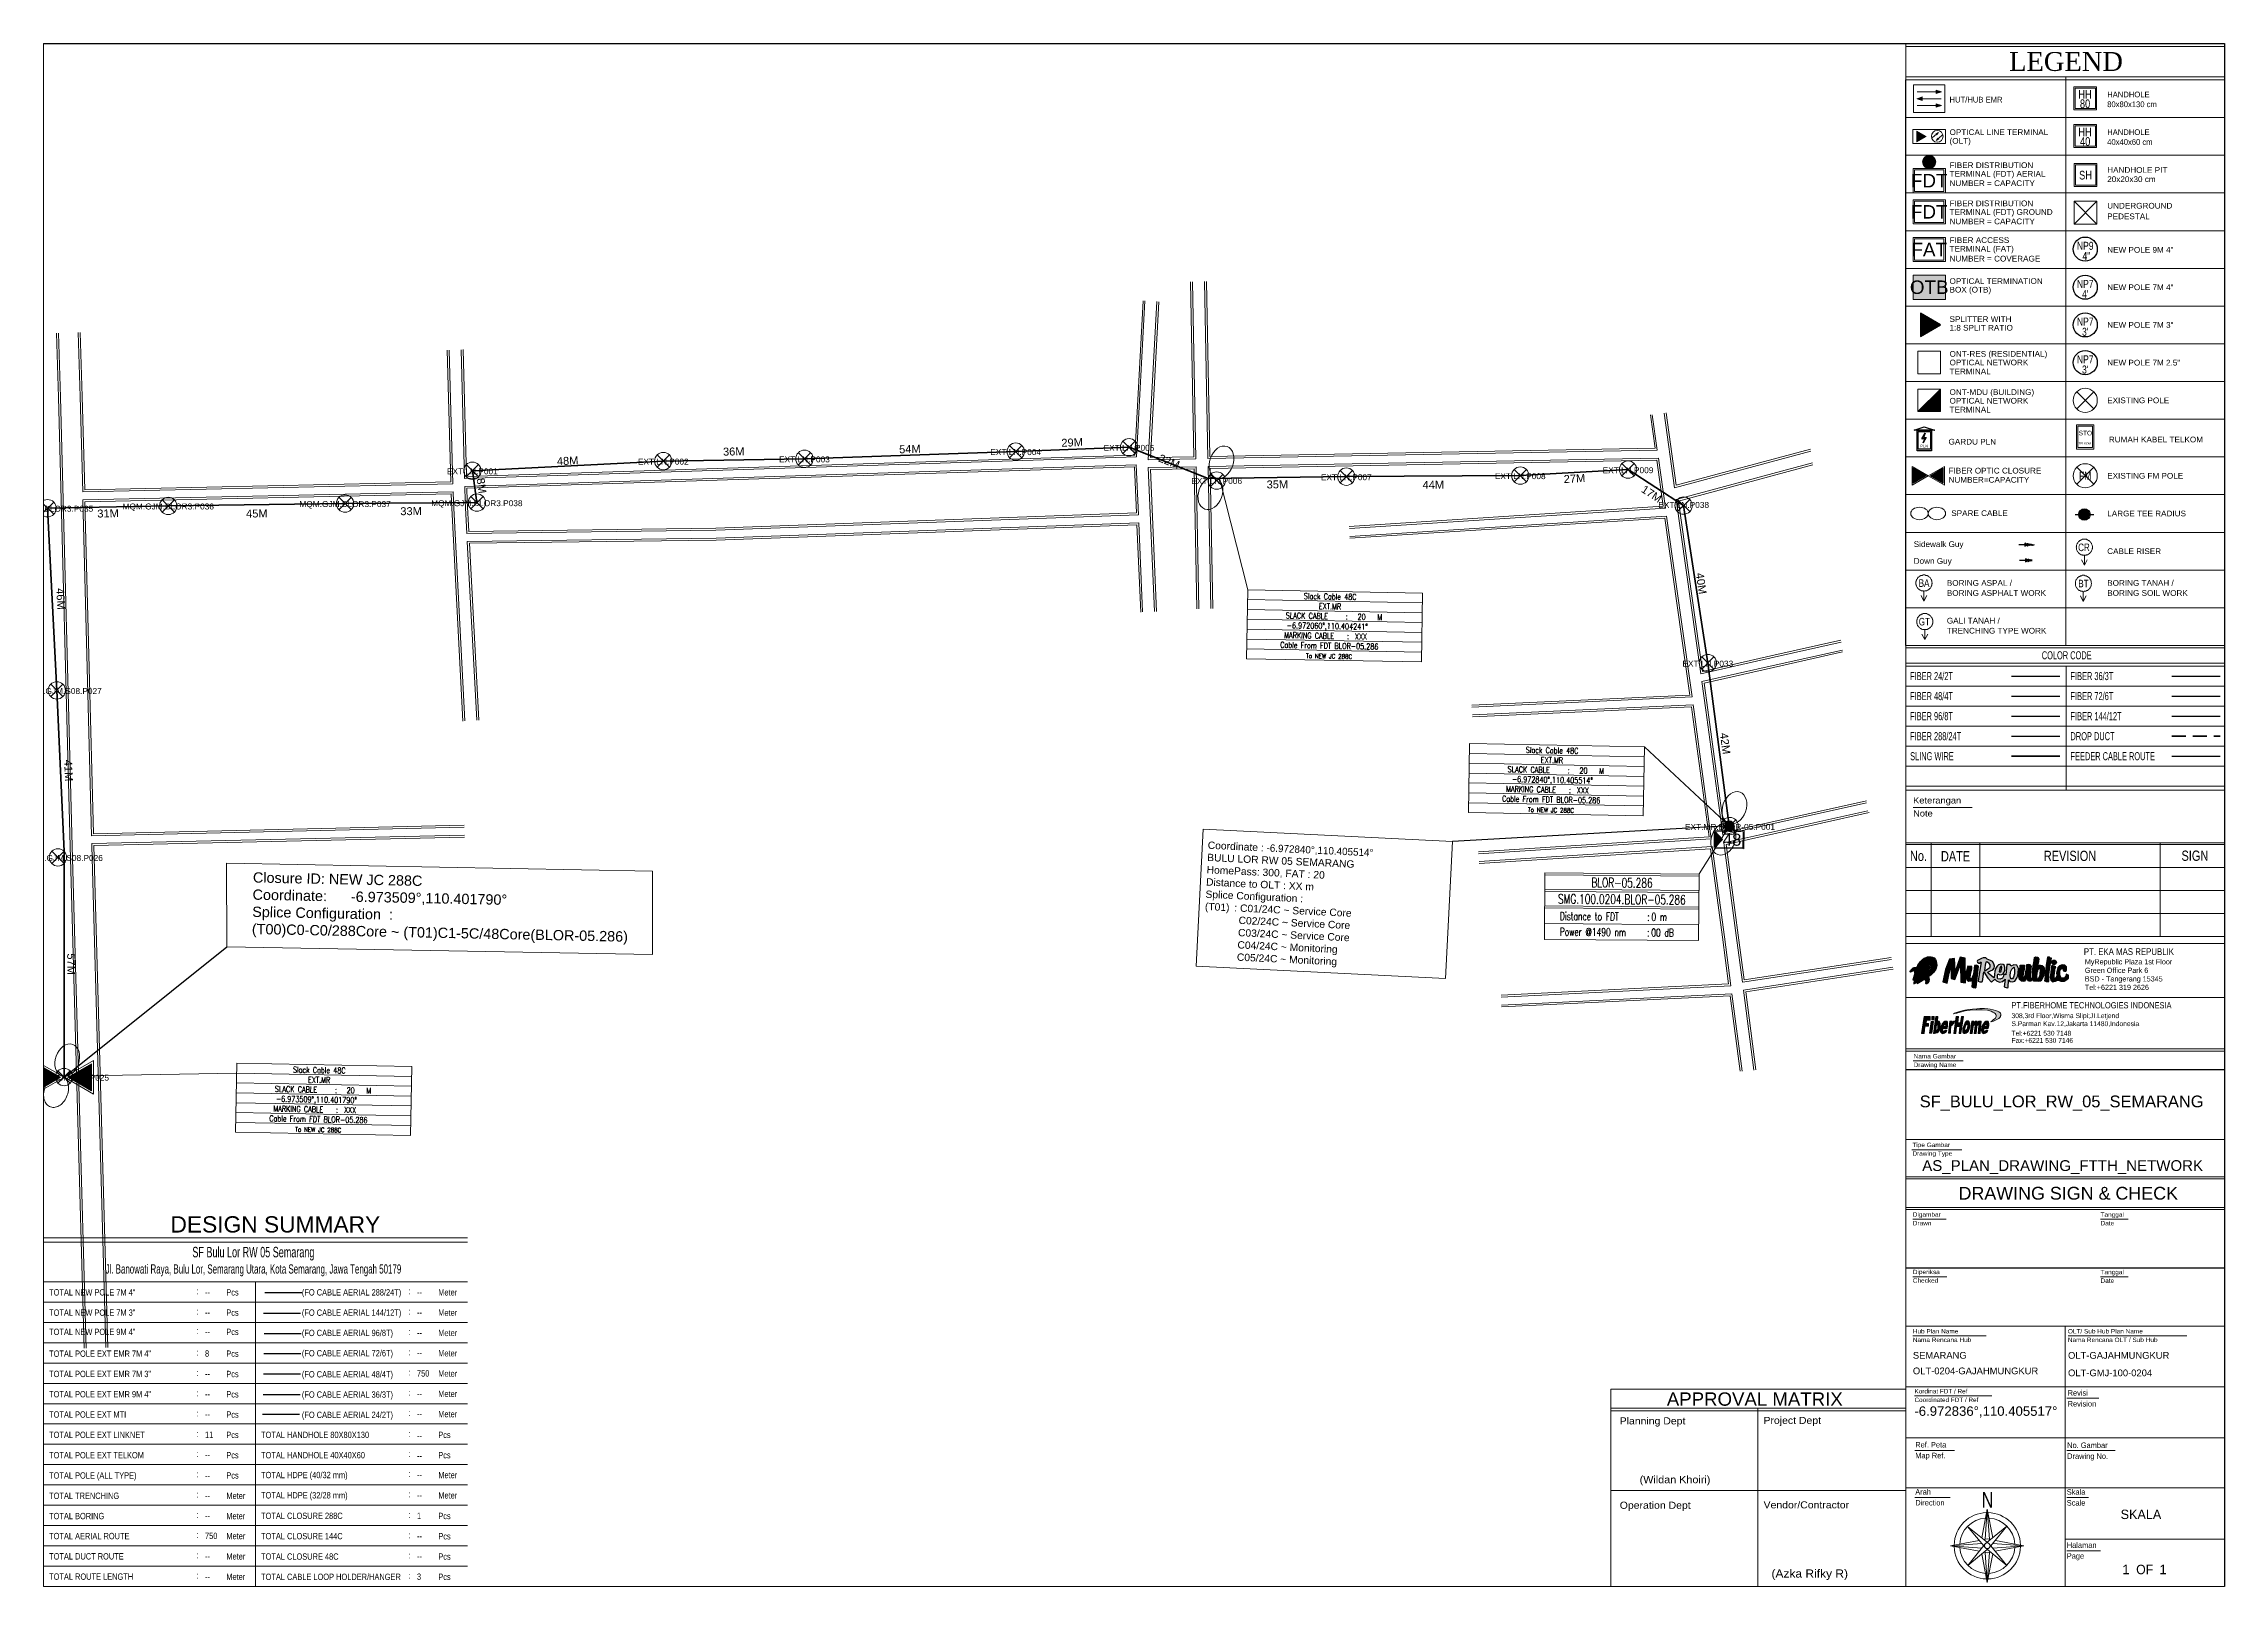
# Paper-space layout 'APD' of a CAD drawing. Header units: metres, sheet in millimetres. Extents: x 302 to 698, y -6 to 274.
# The model-space entities are those that its viewports show. They can reach past a viewport. Long polylines and large blocks are cut down to what shows.
import ezdxf
from ezdxf.enums import TextEntityAlignment as Align

# ---------------------------------------------------------------- set-up
doc = ezdxf.new("R2010")
doc.units = ezdxf.units.M
doc.set_wipeout_variables(frame=1)
doc.linetypes.add('DASHED', pattern=[19.05, 12.7, -6.35])
for name, color, linetype, lineweight in [('a', 1, 'Continuous', 40), ('CLOSURE', 1, 'Continuous', 18), ('COIL', 1, 'Continuous', 18), ('DESIGN SUMMARY', 7, 'Continuous', 0), ('DROP DUCT', 170, 'DASHED', 50), ('EXT FM POLE', 7, 'Continuous', 18), ('EXT POLE', 16, 'Continuous', 18), ('FAT', 30, 'Continuous', 18), ('FDT', 12, 'Continuous', 18), ('FDT-Info', 1, 'Continuous', 0), ('FEEDER', 7, 'Continuous', 53), ('FO 24 CORE', 3, 'Continuous', 50), ('FO 288 CORE', 30, 'Continuous', 50), ('FO 36 CORE', 232, 'Continuous', 50), ('FO 72 CORE', 34, 'Continuous', 50), ('FO 96 CORE', 1, 'Continuous', 50), ('HH PIT 20x20x30 cm', 5, 'Continuous', 18), ('HH PIT 40x40x60 cm', 5, 'Continuous', 18), ('HH PIT 80x80x130 cm', 5, 'Continuous', 18), ('HUB', 1, 'Continuous', 18), ('JALAN', 7, 'Continuous', 25), ('OLT', 1, 'Continuous', 18), ('OTB', 5, 'Continuous', 18), ('PEDESTAL', 3, 'Continuous', 18), ('SLING WIRE', 4, 'Continuous', 50), ('SPLITER', 5, 'Continuous', 18), ('TELKOM', 5, 'Continuous', 0), ('TEXT INFO', 7, 'Continuous', 15), ('TITLE BLOCK', 7, 'Continuous', 18)]:
    doc.layers.add(name, color=color, linetype=linetype, lineweight=lineweight)
for name, color, linetype in [('BA', 255, 'Continuous'), ('BT', 7, 'Continuous'), ('CR', 255, 'Continuous'), ('FAT CODE', 7, 'Continuous'), ('GARDU PLN', 7, 'Continuous'), ('GT', 7, 'Continuous'), ('LARGE TEE RADIUS', 172, 'Continuous'), ('new down guy', 7, 'Continuous'), ('NEW POLE 7M 2.5INCH', 212, 'Continuous'), ('NEW POLE 7m(4 inches)', 3, 'Continuous'), ('NEW POLE 9M 4INCH', 1, 'Continuous'), ('NEW POLE HC', 4, 'Continuous'), ('new sidewalk guy', 7, 'Continuous'), ('PLN', 250, 'Continuous'), ('RUMAH KABEL TELKOM', 7, 'Continuous'), ('SPAN KU', 50, 'Continuous')]:
    doc.layers.add(name, color=color, linetype=linetype)
doc.layers.add('FO 144 CORE', color=7, linetype='Continuous', lineweight=50, true_color=0xa0e000)
doc.layers.add('FO 48 CORE', color=7, linetype='Continuous', lineweight=50, true_color=0x8000a0)
doc.styles.add('Annotative', font='arial.ttf')
doc.styles.add('INFO', font='simplex.shx', dxfattribs={"width": 0.6})
doc.styles.add('ISO-Text', font='simplex.shx', dxfattribs={"width": 0.6})
doc.styles.add('Judul', font='romantic.ttf', dxfattribs={"width": 0.8, "height": 2.5})
doc.styles.add('MANNO', font='ROMANS', dxfattribs={"height": 1.8})
doc.styles.add('MANTP', font='ROMANS', dxfattribs={"height": 1.4})
doc.styles.add('ROMANS', font='romans.shx', dxfattribs={"width": 1.2})
doc.styles.get("Standard").update_dxf_attribs({"font": 'arial.ttf'})
doc.styles.add('Title Block 2', font='dgn001.shx')
doc.styles.add('Title Block 3', font='dgn003.shx')
doc.styles.add('Title Block v21 - Default$0$Standard', font='arial.ttf')
doc.styles.add('Title Block v21 - Default$0$Styledgn001', font='dgn001.shx')
doc.styles.add('Title Block v21 - Default$0$Styledgn003', font='dgn003.shx')
doc.dimstyles.new('MYREP', dxfattribs={"dimtxt": 2, "dimasz": 1.8, "dimexe": 1.25, "dimexo": 0.625, "dimgap": 0.0885, "dimtad": 0, "dimdec": 0, "dimrnd": 0.5, "dimzin": 1, "dimdsep": 46, "dimtxsty": 'Standard', "dimblk": 'NONE', "dimcen": 0, "dimse1": 1, "dimse2": 1, "dimsd1": 1, "dimsd2": 1, "dimclrd": 256, "dimclrt": 256, "dimadec": 0, "dimazin": 0, "dimtm": 1e-09, "dimtfac": 1, "dimtdec": 0, "dimtofl": 0, "dimtmove": 0, "dimatfit": 3, "dimldrblk": 'NONE', "dimfxl": 1, "dimtolj": 1, "dimlwe": -1, "dimarcsym": 2})

psp = doc.layouts.new('APD')

# ---------------------------------------------------------------- texts
for tag, height, p in [('SF_BULU_LOR_RW_05_SEMARANG', 2.133, (667.99, 81.92)), ('AS_PLAN_DRAWING_FTTH_NETWORK', 1.954, (668.17, 70.31))]:
    psp.add_attdef(tag, text='XXX', height=height).set_placement(p, align=Align.MIDDLE)
for tag, p, s, height in [('SEMARANG', (641, 35.55), 'XXXX', 1.221), ('OLT-GAJAHMUNGKUR', (669.15, 35.54), 'XXXX', 1.221), ('OLT-0204-GAJAHMUNGKUR', (641, 32.73), 'XXXX', 1.221), ('OLT-GMJ-100-0204', (669.15, 32.37), 'XXXX', 1.221), ('-6.972836°,110.405517°', (641.27, 25.19), 'AAAAAAAAAA', 1.71), ('1', (685.74, -3.53), 'TOTAL', 1.71)]:
    psp.add_attdef(tag, p, s, height=height)
psp.add_attdef('1', text='PAGE', height=1.71).set_placement((680.31, -3.53), align=Align.RIGHT)
at = {"layer": 'FAT', "color": 0, "flags": 2}
psp.add_attdef('FAT', text='16', height=2.443, dxfattribs=at).set_placement((643.96, 236.72), align=Align.MIDDLE)
at = {"layer": 'FDT', "color": 0, "flags": 2}
for text, p in [('72', (643.96, 249.21)), ('144', (643.96, 243.56))]:
    psp.add_attdef('FDT', text=text, height=2.443, dxfattribs=at).set_placement(p, align=Align.MIDDLE)
at = {"layer": 'NEW POLE 7M 2.5INCH', "linetype": 'ByBlock', "lineweight": -2, "style": 'Title Block 3', "width": 0.799091}
for s, p in [('NP7', (672.27, 216.81)), ("3'", (672.27, 214.96))]:
    psp.add_text(s, height=1.454, dxfattribs=at).set_placement(p, align=Align.MIDDLE_CENTER)
at = {"layer": 'NEW POLE 9M 4INCH', "color": 1, "linetype": 'ByBlock', "lineweight": -2, "style": 'Title Block 3', "width": 0.799091}
for s, p in [('NP9', (672.27, 237.4)), ('4"', (672.48, 235.55))]:
    psp.add_text(s, height=1.454, dxfattribs=at).set_placement(p, align=Align.MIDDLE_CENTER)
at = {"layer": 'OTB', "color": 0, "flags": 2}
psp.add_attdef('OTB', text='12', height=2.443, dxfattribs=at).set_placement((643.96, 229.89), align=Align.MIDDLE)
at = {"layer": 'TITLE BLOCK', "style": 'Judul'}
psp.add_text('LEGEND', height=3.42, dxfattribs=at).set_placement((668.78, 270.83), align=Align.MIDDLE_CENTER)
at = {"layer": 'TITLE BLOCK', "color": 7, "style": 'Title Block 2'}
for s, p in [('HANDHOLE', (676.26, 264.33)), ('HUT/HUB EMR', (647.65, 263.39)), ('80x80x130 cm', (676.26, 262.55)), ('HANDHOLE', (676.26, 257.49)), ('40x40x60 cm', (676.26, 255.71))]:
    psp.add_text(s, height=1.035, dxfattribs=at).set_placement(p)
at = {"layer": 'TITLE BLOCK', "color": 7, "linetype": 'Continuous', "style": 'Title Block 2'}
for s, height, width, p in [('OPTICAL LINE TERMINAL', 1.035, 1.06772, (647.65, 257.49)), ('(OLT)', 1.035, 1.06772, (647.65, 255.92)), ('TERMINAL (FDT) AERIAL', 1.035, 1.06772, (647.65, 249.93)), ('FIBER DISTRIBUTION', 1.035, 1.06772, (647.65, 251.5)), ('20x20x30 cm', 1.035, 1.06772, (676.26, 248.96)), ('HANDHOLE PIT', 1.035, 1.06772, (676.26, 250.64)), ('NUMBER = CAPACITY', 1.035, 1.06772, (647.65, 248.23)), ('FIBER DISTRIBUTION', 1.035, 1.06772, (647.65, 244.58)), ('TERMINAL (FDT) GROUND', 1.035, 1.06772, (647.65, 243.01)), ('NUMBER = CAPACITY', 1.035, 1.06772, (647.65, 241.31)), ('UNDERGROUND', 1.035, 1.06772, (676.26, 244.15)), ('PEDESTAL', 1.035, 1.06772, (676.26, 242.23)), ('TERMINAL (FAT)', 1.035, 1.06772, (647.65, 236.34)), ('FIBER ACCESS', 1.035, 1.06772, (647.65, 237.91)), ('NUMBER = COVERAGE', 1.035, 1.06772, (647.65, 234.55)), ('NEW POLE 9M 4"', 1.035, 1.06772, (676.26, 236.15)), ('OPTICAL TERMINATION', 1.035, 1.06772, (647.65, 230.48)), ('BOX (OTB)', 1.035, 1.06772, (647.65, 228.92)), ('NEW POLE 7M 4"', 1.035, 1.06772, (676.26, 229.36)), ('SPLITTER WITH', 1.035, 1.06772, (647.65, 223.59)), ('1:8 SPLIT RATIO', 1.035, 1.06772, (647.65, 222.02)), ('NEW POLE 7M 3"', 1.035, 1.06772, (676.26, 222.53)), ('ONT-RES (RESIDENTIAL)', 1.035, 1.06772, (647.65, 217.28)), ('TERMINAL', 1.035, 1.06772, (647.65, 214.1)), ('OPTICAL NETWORK', 1.035, 1.06772, (647.65, 215.72)), ('NEW POLE 7M 2.5"', 1.035, 1.06772, (676.26, 215.69)), ('ONT-MDU (BUILDING)', 1.035, 1.06772, (647.65, 210.35)), ('OPTICAL NETWORK', 1.035, 1.06772, (647.65, 208.78)), ('EXISTING POLE', 1.035, 1.06772, (676.26, 208.85)), ('TERMINAL', 1.035, 1.06772, (647.65, 207.16)), ('GARDU PLN', 1.035, 1.06772, (647.47, 201.35)), ('RUMAH KABEL TELKOM', 1.035, 1.06772, (676.56, 201.75)), ('FIBER OPTIC CLOSURE', 1.035, 1.06772, (647.47, 196.1)), ('NUMBER=CAPACITY', 1.035, 1.06772, (647.47, 194.44)), ('EXISTING FM POLE', 1.035, 1.06772, (676.26, 195.17)), ('SPARE CABLE', 1.035, 1.06772, (647.96, 188.39)), ('LARGE TEE RADIUS', 1.035, 1.06772, (676.26, 188.33)), ('Sidewalk Guy ', 1.035, 1.06772, (641.15, 182.77)), ('CABLE RISER', 1.035, 1.06772, (676.26, 181.49)), ('Down Guy ', 1.035, 1.06772, (641.15, 179.72)), ('BORING ASPAL /', 1.035, 1.06772, (647.16, 175.73)), ('BORING ASPHALT WORK', 1.035, 1.06772, (647.16, 173.91)), ('BORING TANAH /', 1.035, 1.06772, (676.26, 175.73)), ('BORING SOIL WORK', 1.035, 1.06772, (676.26, 173.91)), ('TRENCHING TYPE WORK', 1.035, 1.06772, (647.16, 167.07)), ('GALI TANAH /', 1.035, 1.06772, (647.16, 168.89)), ('COLOR CODE', 1.462, 0.666073, (664.39, 162.4)), ('Keterangan', 1.144, 1.102902, (641.04, 136.25)), ('Note', 1.144, 1.102902, (641.04, 133.89))]:
    psp.add_text(s, height=height, dxfattribs=dict(at, width=width)).set_placement(p)
at = {"layer": 'TITLE BLOCK', "color": 7, "linetype": 'Continuous', "style": 'Title Block 2', "width": 0.666073}
for s, height, p in [('FIBER 24/2T', 1.4619, (640.5, 159.36)), ('FIBER 36/3T', 1.4619, (669.6, 159.36)), ('FIBER 48/4T', 1.4619, (640.5, 155.73)), ('FIBER 72/6T', 1.4619, (669.6, 155.73)), ('FIBER 96/8T', 1.4619, (640.5, 152.09)), ('FIBER 144/12T', 1.4619, (669.6, 152.09)), ('FIBER 288/24T', 1.4619, (640.5, 148.46)), ('DROP DUCT', 1.462, (669.6, 148.46)), ('SLING WIRE', 1.462, (640.5, 144.83)), ('FEEDER CABLE ROUTE', 1.4619, (669.6, 144.83))]:
    psp.add_text(s, height=height, dxfattribs=at).set_placement(p, align=Align.MIDDLE_LEFT)
at = {"layer": 'TITLE BLOCK', "linetype": 'Continuous', "style": 'Title Block 2'}
for s, height, width, p in [('No.', 1.859, 0.8, (642.02, 126.75)), ('DATE', 1.859, 0.8, (648.74, 126.69)), ('REVISION', 1.859, 0.8, (669.51, 126.75)), ('SIGN', 1.859, 0.8, (692.17, 126.78)), ('OF', 1.71, 0.974358, (683.06, -2.68))]:
    psp.add_text(s, height=height, dxfattribs=dict(at, width=width)).set_placement(p, align=Align.MIDDLE_CENTER)
at = {"layer": 'TITLE BLOCK', "color": 1, "style": 'Annotative', "width": 0.819464}
psp.add_text('PT. EKA MAS REPUBLIK', height=1.2421, rotation=0.0009, dxfattribs=at).set_placement((672.02, 110), align=Align.TOP_LEFT)
at = {"layer": 'TITLE BLOCK', "color": 7, "linetype": 'Continuous', "lineweight": 0}
for s, height, style, p in [('MyRepublic Plaza 1st Floor', 0.9437, 'Title Block v21 - Default$0$Styledgn003', (672.2, 107.07)), ('Tel:+6221 319 2626', 0.9437, 'Title Block v21 - Default$0$Styledgn003', (672.2, 102.43)), ('Green Office Park 6', 0.9437, 'Title Block v21 - Default$0$Styledgn003', (672.2, 105.52)), ('BSD - Tangerang 15345', 0.9437, 'Title Block v21 - Default$0$Styledgn003', (672.2, 103.97)), ('Tel:+6221 530 7148', 0.8801, 'Title Block 3', (658.89, 94.14)), ('308,3rd Floor,Wisma Slipi;JI.Letjend', 0.8801, 'Title Block 3', (658.89, 97.32)), ('S.Parman Kav.12,Jakarta 11480,Indonesia', 0.8801, 'Title Block 3', (658.89, 95.87)), ('Fax:+6221 530 7146', 0.8801, 'Title Block 3', (658.89, 92.84))]:
    psp.add_text(s, height=height, dxfattribs=dict(at, style=style)).set_placement(p)
at = {"layer": 'TITLE BLOCK', "color": 1, "lineweight": 0, "style": 'Annotative', "width": 0.819464}
psp.add_text('PT.FIBERHOME TECHNOLOGIES INDONESIA', height=1.1339, rotation=0.0009, dxfattribs=at).set_placement((658.89, 100.22), align=Align.TOP_LEFT)
at = {"layer": 'TITLE BLOCK', "linetype": 'Continuous'}
for s, height, style, width, p in [('Nama Gambar', 0.7943, 'Title Block 2', 1.102902, (641.14, 90.01)), ('Drawing Name', 0.7943, 'Title Block 2', 1.102902, (641.14, 88.46)), ('Tipe Gambar', 0.7943, 'Title Block 2', 1.102902, (640.91, 73.93)), ('Drawing Type', 0.7943, 'Title Block 2', 1.102902, (640.91, 72.37)), ('Digambar', 0.794, 'Title Block v21 - Default$0$Styledgn001', 1.102902, (640.98, 61.3)), ('Drawn', 0.794, 'Title Block v21 - Default$0$Styledgn001', 1.102902, (640.98, 59.74)), ('Tanggal', 0.794, 'Title Block v21 - Default$0$Styledgn001', 1.102902, (675.05, 61.29)), ('Date', 0.794, 'Title Block v21 - Default$0$Styledgn001', 1.102902, (675.05, 59.74)), ('Diperiksa', 0.794, 'Title Block v21 - Default$0$Styledgn001', 1.102902, (640.99, 50.89)), ('Tanggal', 0.794, 'Title Block v21 - Default$0$Styledgn001', 1.102902, (675.05, 50.87)), ('Checked', 0.794, 'Title Block v21 - Default$0$Styledgn001', 1.102902, (640.99, 49.33)), ('Date', 0.794, 'Title Block v21 - Default$0$Styledgn001', 1.102902, (675.05, 49.31)), ('Hub Plan Name', 0.7943, 'Title Block v21 - Default$0$Styledgn001', 1.102902, (640.98, 40.13)), ('OLT/ Sub Hub Plan Name', 0.7943, 'Title Block v21 - Default$0$Styledgn001', 1.102902, (669.12, 40.13)), ('Nama Rencana Hub', 0.7943, 'Title Block v21 - Default$0$Styledgn001', 1.102902, (640.98, 38.57)), ('Nama Rencana OLT / Sub Hub', 0.7943, 'Title Block v21 - Default$0$Styledgn001', 1.102902, (669.12, 38.57)), ('Revisi', 1.003, 'Title Block v21 - Default$0$Styledgn001', 0.974358, (669.08, 28.85)), ('Revision', 1.003, 'Title Block v21 - Default$0$Styledgn001', 0.974358, (669.08, 26.88)), ('Ref. Peta', 1.003, 'Title Block v21 - Default$0$Styledgn001', 0.974358, (641.43, 19.45)), ('No. Gambar', 1.003, 'Title Block v21 - Default$0$Styledgn001', 0.974358, (668.99, 19.35)), ('Map Ref.', 1.003, 'Title Block v21 - Default$0$Styledgn001', 0.974358, (641.43, 17.48)), ('Drawing No.', 1.0028, 'Title Block v21 - Default$0$Styledgn001', 0.974358, (668.99, 17.38)), ('Arah', 1.003, 'Title Block 2', 0.974358, (641.43, 10.89)), ('Skala', 1.003, 'Title Block 2', 0.974358, (668.92, 10.88)), ('Direction', 1.003, 'Title Block 2', 0.974358, (641.43, 8.93)), ('Scale', 1.003, 'Title Block 2', 0.974358, (668.92, 8.91)), ('Halaman', 1.003, 'Title Block 2', 0.974358, (668.92, 1.24)), ('Page', 1.003, 'Title Block 2', 0.974358, (668.92, -0.73))]:
    psp.add_text(s, height=height, dxfattribs=dict(at, style=style, width=width)).set_placement(p)
at = {"layer": 'TITLE BLOCK', "style": 'Annotative'}
psp.add_text('DRAWING SIGN & CHECK', height=2.3221, rotation=0.0009, dxfattribs=at).set_placement((649.28, 66.72), align=Align.TOP_LEFT)
at = {"layer": 'TITLE BLOCK', "lineweight": 0}
psp.add_text('APPROVAL MATRIX', height=2.4191, rotation=0.0009, dxfattribs=at).set_placement((596.35, 29.44), align=Align.TOP_LEFT)
at = {"layer": 'TITLE BLOCK', "linetype": 'Continuous', "lineweight": 0, "style": 'Title Block v21 - Default$0$Styledgn001', "width": 1.102902}
for s, height, p in [('Vendor/Contractor', 1.2869, (613.91, 8.4)), ('(Azka Rifky R)', 1.474, (615.34, -4.15))]:
    psp.add_text(s, height=height, dxfattribs=at).set_placement(p)
at = {"layer": 'TITLE BLOCK', "linetype": 'Continuous', "lineweight": 0, "attachment_point": 7, "line_spacing_factor": 0.6, "style": 'Title Block v21 - Default$0$Styledgn001'}
for s, insert, char_height in [('\\H1x;\\W1.1029;Planning Dept', (587.8, 23.24), 1.2869), ('\\H1x;\\W1.1029;Project Dept', (613.89, 23.33), 1.2869), ('{\\W1.1029;(Wildan Khoiri)}', (591.42, 12.57), 1.3274), ('\\H1x;\\W1.1029;Operation Dept', (587.81, 7.94), 1.2869)]:
    psp.add_mtext(s, dxfattribs=dict(at, insert=insert, char_height=char_height))
at = {"layer": 'TITLE BLOCK', "style": 'Title Block 2'}
psp.add_attdef('SKALA', text='N.T.S', height=1.71, dxfattribs=at).set_placement((682.38, 7.32), align=Align.MIDDLE_CENTER)

msp = doc.modelspace()

# ---------------------------------------------------------------- texts
at = {"color": 4, "lineweight": -2, "insert": (8309.9, -1046.7), "char_height": 1.85606, "attachment_point": 1, "rotation": 357.341, "style": 'Title Block v21 - Default$0$Standard'}
msp.add_mtext_dynamic_manual_height_columns('{\\C7;Coordinate : \\Ftxt|c0;\\C0;-6.972840°,110.405514°\\fArial|b0|i0|c0|p39;\\C7;^JBULU LOR RW 05 SEMARANG\\C6;^JHomePass: 300, FAT : 20^J\\C0;Distance to OLT : XX m\\C7;\\P\\pxt12;Splice Configuration :\\P\\ptz;\\C217;\\c9381779;(T01)^I: C01/24C ~ Service Core^J            C02/24C ~ Service Core^J            C03/24C ~ Service Core^J            C04/24C ~ Monitoring^J            C05/24C ~ Monitoring^J^J^J^J^J           }', width=59.8241, gutter_width=0.742, heights=[0], dxfattribs=at)
at = {"layer": 'a', "color": 0, "lineweight": -3, "insert": (8069.01, -1054.47), "char_height": 2.5977, "attachment_point": 1, "rotation": 358.8213}
msp.add_mtext('Closure ID: NEW JC 288C\\PCoordinate:      -6.973509°,110.401790°^JSplice Configuration  : \\P(T00)C0-C0/288Core ~ (T01)C1-5C/48Core(BLOR-05.286)\\P{\\C7;\\P  }', dxfattribs=at)
at = {"layer": 'EXT POLE'}
for s, p in [('EXT.LN.P002', (8172.49, -950.94)), ('EXT.LN.P003', (8208.1, -950.38)), ('EXT.LN.P004', (8261.39, -948.54)), ('EXT.LN.P005', (8289.97, -947.46)), ('EXT.LN.P001', (8124.33, -953.39)), ('EXT.LN.P006', (8312.09, -955.84)), ('EXT.LN.P007', (8344.79, -954.87)), ('EXT.LN.P008', (8388.67, -954.6)), ('EXT.LN.P009', (8415.86, -953.1)), ('MQM.GJM.BLOR3.P035', (8017.16, -962.83)), ('MQM.GJM.BLOR3.P036', (8047.61, -962.25)), ('MQM.GJM.BLOR3.P037', (8092.22, -961.65)), ('MQM.GJM.BLOR3.P038', (8125.46, -961.42)), ('EXT.LN.P038', (8429.9, -961.85)), ('EXT.LN.P033', (8435.99, -1001.88)), ('EXT.MR.GJM.S08.P027', (8019.49, -1008.79)), ('EXT.MR.BLOR-05.P001', (8441.58, -1043.04)), ('EXT.MR.GJM.S08.P026', (8019.77, -1050.88)), ('EXT.MR.GJM.S08.P025', (8021.32, -1106.28))]:
    msp.add_text(s, height=1.5, dxfattribs=at).set_placement(p, align=Align.MIDDLE_CENTER)

# ---------------------------------------------------------------- blocks, each defined once
blk = doc.blocks.new('GT1')
at = {"layer": 'TITLE BLOCK', "color": 7, "linetype": 'Continuous', "lineweight": 0}
for p, q in [((710893.5, 9312484.1), (710891.3, 9312488.3)), ((710893.5, 9312491.8), (710893.5, 9312484.1)), ((710893.5, 9312484.1), (710895.8, 9312488.3))]:
    blk.add_line(p, q, dxfattribs=at)
at = {"layer": 'TITLE BLOCK', "color": 7, "linetype": 'Continuous', "lineweight": 0, "flags": 128}
blk.add_lwpolyline([(710899.9, 9312498.2), (710899.9, 9312498.7), (710899.8, 9312498.7), (710899.8, 9312499.1), (710899.8, 9312499.6), (710899.6, 9312499.6), (710899.6, 9312500), (710899.5, 9312500.5), (710899.3, 9312500.5), (710899.2, 9312500.9), (710899.1, 9312501.4), (710899, 9312501.4), (710898.8, 9312501.8), (710898.6, 9312501.8), (710898.4, 9312502.3), (710898.2, 9312502.3), (710898, 9312502.7), (710897.8, 9312502.7), (710897.5, 9312503.2), (710897.3, 9312503.2), (710897, 9312503.6), (710896.8, 9312503.6), (710896.5, 9312503.6), (710896.2, 9312504.1), (710895.9, 9312504.1), (710895.7, 9312504.1), (710895.4, 9312504.1), (710895, 9312504.5), (710894.8, 9312504.5), (710894.4, 9312504.5), (710894.1, 9312504.5), (710893.8, 9312504.5), (710893.5, 9312504.5), (710893.2, 9312504.5), (710892.9, 9312504.5), (710892.6, 9312504.5), (710892.2, 9312504.5), (710892, 9312504.5), (710891.7, 9312504.1), (710891.3, 9312504.1), (710891.1, 9312504.1), (710890.8, 9312504.1), (710890.5, 9312503.6), (710890.2, 9312503.6), (710890, 9312503.6), (710889.7, 9312503.2), (710889.5, 9312503.2), (710889.2, 9312502.7), (710889, 9312502.7), (710888.8, 9312502.3), (710888.6, 9312502.3), (710888.4, 9312501.8), (710888.2, 9312501.8), (710888.1, 9312501.4), (710887.9, 9312501.4), (710887.7, 9312500.9), (710887.6, 9312500.5), (710887.5, 9312500.5), (710887.5, 9312500), (710887.4, 9312499.6), (710887.3, 9312499.6), (710887.2, 9312499.1), (710887.2, 9312498.7), (710887.2, 9312498.7), (710887.2, 9312498.2), (710887.2, 9312497.8), (710887.2, 9312497.8), (710887.2, 9312497.3), (710887.3, 9312496.8), (710887.4, 9312496.8), (710887.5, 9312496.3), (710887.5, 9312495.9), (710887.6, 9312495.9), (710887.7, 9312495.5), (710887.9, 9312495), (710888.1, 9312495), (710888.2, 9312494.6), (710888.4, 9312494.6), (710888.6, 9312494.1), (710888.8, 9312494.1), (710889, 9312493.6), (710889.2, 9312493.6), (710889.5, 9312493.2), (710889.7, 9312493.2), (710890, 9312492.7), (710890.2, 9312492.7), (710890.5, 9312492.7), (710890.8, 9312492.3), (710891.1, 9312492.3), (710891.3, 9312492.3), (710891.7, 9312491.9), (710892, 9312491.9), (710892.2, 9312491.9), (710892.6, 9312491.9), (710892.9, 9312491.9), (710893.2, 9312491.9), (710893.5, 9312491.9), (710893.8, 9312491.9), (710894.1, 9312491.9), (710894.4, 9312491.9), (710894.8, 9312491.9), (710895, 9312491.9), (710895.4, 9312491.9), (710895.7, 9312492.3), (710895.9, 9312492.3), (710896.2, 9312492.3), (710896.5, 9312492.7), (710896.8, 9312492.7), (710897, 9312492.7), (710897.3, 9312493.2), (710897.5, 9312493.2), (710897.8, 9312493.6), (710898, 9312493.6), (710898.2, 9312494.1), (710898.4, 9312494.1), (710898.6, 9312494.6), (710898.8, 9312494.6), (710899, 9312495), (710899.1, 9312495), (710899.2, 9312495.5), (710899.3, 9312495.9), (710899.5, 9312495.9), (710899.6, 9312496.3), (710899.6, 9312496.8), (710899.8, 9312496.8), (710899.8, 9312497.3), (710899.8, 9312497.8), (710899.9, 9312497.8), (710899.9, 9312498.2)], dxfattribs=at)
at = {"layer": 'TITLE BLOCK', "color": 7, "linetype": 'Continuous', "lineweight": 0, "style": 'Title Block v21 - Default$0$Styledgn003', "width": 0.799069}
blk.add_text('GT', height=5.93, dxfattribs=at).set_placement((710893.2, 9312495.2), align=Align.CENTER)
blk = doc.blocks.new('10MGUY')
h = blk.add_hatch(color=256)
h.dxf.hatch_style = 1
h.paths.add_polyline_path([(-5, 0), (-5, 0), (-5, 1.3), (-7.2, 0), (-7.2, 0), (-5, -1.3)])
at = {"color": 5}
for p, q in [((-5, 1.3), (-7.2, 0)), ((-5, 1.3), (-7.2, 0)), ((-7.2, -1.3), (-7.2, 1.2)), ((-7.2, -1.3), (-7.2, 1.2)), ((-5, -1.3), (-5, 1.3)), ((-5, -1.3), (-5, 1.3)), ((-5, 0), (0, 0)), ((-7.2, 0), (-5, -1.3))]:
    blk.add_line(p, q, dxfattribs=at)
at = {"const_width": 0.5}
for points in [[(0, 0), (-5, 0), (-5, 1.3), (-7.2, 0), (-5, -1.3), (-5, 0)], [(-7.2, -1.3), (-7.2, 1.6)]]:
    blk.add_lwpolyline(points, dxfattribs=at)
at = {"color": 8, "style": 'MANTP'}
blk.add_attdef('TYPE', text='', height=1.4, rotation=0.0531, dxfattribs=at).set_placement((-8.1, 0), align=Align.MIDDLE_RIGHT)
at = {"style": 'MANNO'}
blk.add_attdef('SIZE', text='', height=1.8, rotation=0.0531, dxfattribs=at).set_placement((-2.7, 1.8), align=Align.CENTER)
blk = doc.blocks.new('Title Block v21 - Default$0$AnonymousCell6')
at = {"layer": 'TITLE BLOCK', "linetype": 'Continuous', "style": 'Title Block v21 - Default$0$Styledgn001', "width": 0.974358}
for s, p in [('Kordinat FDT / Ref', (-22.8, 1.2)), ('Coordinated FDT / Ref', (-22.8, -3.8))]:
    blk.add_text(s, height=2.591, dxfattribs=at).set_placement(p)
blk = doc.blocks.new('Title Block v21 - Default$0$AnonymousCell12')
at = {"layer": 'TITLE BLOCK', "flags": 128}
for points in [[(-3.2, -2.6), (0, 14), (3.2, -2.6)], [(-1.3, -3.4), (0, 14), (1.3, -3.4)], [(-1.1, -8.4), (-11.4, 4), (1.1, -6.1)], [(-1.2, -6.1), (11.3, 4.1), (1.1, -8.4)], [(-4.7, -4.1), (-21.2, -7.3), (-4.7, -10.4)], [(-3.2, -5.9), (-21.2, -7.2), (-3.2, -8.6)], [(-1.2, -6.1), (-11.3, -18.6), (1.1, -8.4)], [(3.2, -11.9), (0, -28.5), (-3.2, -11.9)], [(0, -3.2), (-2, -3.6)], [(-2, -10.9), (0, -11.3)], [(1.3, -11.1), (0, -28.5), (-1.3, -11.1)], [(-1.1, -8.4), (11.3, -18.6), (1.1, -6.1)], [(0, -3.2), (2, -3.6)], [(2, -10.9), (0, -11.3)], [(3.2, -5.9), (21.2, -7.3), (3.2, -8.6)], [(4.7, -4.1), (21.2, -7.3), (4.6, -10.4)]]:
    blk.add_lwpolyline(points, dxfattribs=at)
at = {"layer": 'TITLE BLOCK'}
blk.add_circle((0, -7.2), 1.61, dxfattribs=at)
for radius, start, end in [(19.2, 91.1501, 178.8674), (16, 93.6044, 176.4133), (19.2, 1.1326, 88.8492), (16, 3.5867, 86.3933), (19.2, 181.1759, 268.8417), (16, 183.6304, 266.3873), (19.2, 271.1583, 358.8241), (16, 273.6127, 356.3696)]:
    blk.add_arc((0, -7.2), radius, start, end, dxfattribs=at)
at = {"layer": 'TITLE BLOCK', "style": 'Title Block v21 - Default$0$Standard', "width": 0.742081}
blk.add_text('N', height=9.14, rotation=0.0009, dxfattribs=at).set_placement((-3.3, 23.9), align=Align.TOP_LEFT)
blk = doc.blocks.new('rocket')
at = {"true_color": 0x800080}
h = blk.add_hatch(color=216, dxfattribs=at)
h.paths.add_polyline_path([(3332, 993), (3330, 981), (3339, 968), (3350, 954), (3358, 945), (3366, 933), (3361, 925), (3358, 915), (3361, 905), (3372, 904), (3381, 909), (3390, 914), (3396, 918), (3421, 900), (3442, 891), (3449, 893), (3456, 900), (3466, 899), (3476, 889), (3481, 875), (3481, 864), (3478, 853), (3479, 843), (3483, 840), (3493, 839), (3500, 845), (3517, 869), (3523, 896), (3521, 919), (3515, 931), (3518, 936), (3546, 955), (3583, 991), (3614, 1037), (3624, 1080), (3593, 1090), (3562, 1106), (3529, 1136), (3506, 1159), (3494, 1180), (3488, 1196), (3483, 1194), (3458, 1183), (3434, 1167), (3407, 1141), (3387, 1113), (3371, 1090), (3364, 1073), (3357, 1058), (3353, 1054), (3347, 1054), (3337, 1058), (3322, 1057), (3309, 1053), (3297, 1044), (3280, 1029), (3270, 1016), (3267, 1007), (3268, 1002), (3272, 997), (3279, 998), (3291, 1005), (3298, 1010), (3307, 1012), (3320, 1009), (3331, 1000)])
h.paths.add_polyline_path([(3433, 1058, -1), (3544, 1058, -1)], flags=16)
h.paths.add_polyline_path([(3449, 1058, -1), (3528, 1058, -1)], flags=0)
edge = h.paths.add_edge_path(flags=0)
edge.add_ellipse((3488, 1037), major_axis=(26.8, 0), ratio=0.4994, start_angle=0, end_angle=360)
for color, points in [(252, [(3562, 1106), (3593, 1090), (3624, 1080), (3625, 1083), (3624, 1091), (3597, 1100), (3568, 1115), (3536, 1144), (3515, 1165), (3504, 1184), (3499, 1199), (3488, 1196), (3494, 1180), (3506, 1159), (3529, 1136)]), (40, [(3363, 860), (3363, 841), (3430, 881), (3416, 883), (3407, 889), (3382, 874), (3382, 890), (3337, 869), (3341, 918), (3330, 916), (3341, 948), (3327, 964), (3301, 890), (3320, 894), (3315, 838)]), (252, [(3416, 883), (3430, 881), (3442, 891), (3421, 900), (3396, 918), (3390, 914), (3381, 909), (3372, 904), (3361, 905), (3358, 915), (3361, 925), (3366, 933), (3358, 945), (3350, 954), (3339, 968), (3330, 981), (3327, 964), (3354, 934), (3351, 919), (3354, 904), (3363, 899), (3380, 901), (3387, 904)]), (2, [(3354, 904), (3351, 919), (3354, 934), (3341, 948), (3330, 916), (3341, 918), (3337, 869), (3382, 890), (3382, 874), (3407, 889), (3387, 904), (3380, 901), (3363, 899)])]:
    blk.add_hatch(color=color).paths.add_polyline_path(points)
h = blk.add_hatch(color=253)
h.paths.add_polyline_path([(3568, 1115), (3597, 1100), (3624, 1091), (3624, 1115), (3618, 1145), (3609, 1166), (3589, 1187), (3567, 1198), (3549, 1201), (3522, 1202), (3501, 1200), (3499, 1199), (3504, 1184), (3515, 1165), (3536, 1144)])
edge = h.paths.add_edge_path(flags=16)
edge.add_ellipse((3544, 1184), major_axis=(13.4, 0), ratio=0.4994, start_angle=0, end_angle=360)
h = blk.add_hatch(color=253)
h.set_gradient(color1=(173, 173, 173), one_color=1, tint=1, name='CYLINDER')
edge = h.paths.add_edge_path()
edge.add_ellipse((3544, 1184), major_axis=(13.4, 0), ratio=0.4994, start_angle=0, end_angle=360)
h = blk.add_hatch(color=140)
h.paths.add_polyline_path([(3449, 1058, 1), (3528, 1058, 1)])
edge = h.paths.add_edge_path(flags=16)
edge.add_ellipse((3488, 1037), major_axis=(26.8, 0), ratio=0.4994, start_angle=0, end_angle=360)
h = blk.add_hatch(color=4)
edge = h.paths.add_edge_path()
edge.add_ellipse((3488, 1037), major_axis=(26.8, 0), ratio=0.4994, start_angle=0, end_angle=360)
at = {"color": 216, "true_color": 0x800080}
blk.add_lwpolyline([(3267, 1007), (3270, 1016), (3280, 1029), (3297, 1044), (3309, 1053), (3322, 1057), (3337, 1058), (3347, 1054), (3353, 1054), (3357, 1058), (3364, 1073), (3371, 1090), (3387, 1113), (3407, 1141), (3434, 1167), (3458, 1183), (3483, 1194), (3501, 1200), (3522, 1202), (3549, 1201), (3567, 1198), (3589, 1187), (3609, 1166), (3618, 1145), (3624, 1115), (3625, 1083), (3614, 1037), (3583, 991), (3546, 955), (3518, 936), (3515, 931), (3521, 919), (3523, 896), (3517, 869), (3500, 845), (3493, 839), (3483, 840), (3479, 843), (3478, 853), (3481, 864), (3481, 875), (3476, 889), (3466, 899), (3456, 900), (3449, 893), (3442, 891), (3421, 900), (3396, 918), (3390, 914), (3381, 909), (3372, 904), (3361, 905), (3358, 915), (3361, 925), (3366, 933), (3358, 945), (3350, 954), (3339, 968), (3330, 981), (3332, 993), (3331, 1000), (3320, 1009), (3307, 1012), (3298, 1010), (3291, 1005), (3279, 998), (3272, 997), (3268, 1002)], close=True, dxfattribs=at)
for points in [[(3488, 1196), (3494, 1180), (3506, 1159), (3529, 1136), (3562, 1106), (3593, 1090), (3624, 1080)], [(3499, 1199), (3504, 1184), (3515, 1165), (3536, 1144), (3568, 1115), (3597, 1100), (3624, 1091)]]:
    blk.add_lwpolyline(points)
at = {"color": 40}
blk.add_lwpolyline([(3327, 964), (3301, 890), (3320, 894), (3315, 838), (3363, 860), (3363, 841), (3430, 881)], dxfattribs=at)
at = {"color": 252}
blk.add_lwpolyline([(3330, 981), (3327, 964), (3354, 934), (3351, 919), (3354, 904), (3363, 899), (3380, 901), (3387, 904), (3416, 883), (3430, 881), (3442, 891)], dxfattribs=at)
at = {"color": 2}
blk.add_lwpolyline([(3341, 948), (3330, 916), (3341, 918), (3337, 869), (3382, 890), (3382, 874), (3407, 889)], dxfattribs=at)
for radius in [55.5, 39.4]:
    blk.add_circle((3489, 1058), radius)
for centre, major_axis in [((3544, 1184), (13.4, 0)), ((3488, 1037), (26.8, 0))]:
    blk.add_ellipse(centre, major_axis=major_axis, ratio=0.4994)
blk = doc.blocks.new('MyRepublic')
at = {"true_color": 0x800080}
for points in [[(3995, 1025), (3989, 1180), (3930, 1175), (3880, 1049), (3850, 899), (3901, 885), (3924, 1003), (3944, 1081), (3949, 1083), (3950, 940), (3994, 928), (4063, 1110), (4064, 898), (4121, 889), (4117, 1186), (4059, 1198)], [(4203, 951), (4192, 937), (4178, 942), (4181, 996), (4197, 1056), (4199, 1086), (4149, 1087), (4131, 1014), (4130, 943), (4140, 919), (4160, 907), (4188, 911), (4207, 924), (4198, 842), (4215, 834), (4238, 829), (4248, 837), (4278, 1089), (4252, 1099), (4230, 1098), (4216, 993)], [(5077, 934), (5073, 914), (5094, 904), (5124, 903), (5124, 988), (5136, 1082), (5154, 1160), (5158, 1187), (5136, 1185), (5132, 1196), (5110, 1196), (5094, 1097), (5084, 1010)], [(5189, 949), (5189, 973), (5192, 1004), (5197, 1036), (5197, 1056), (5206, 1068), (5210, 1079), (5203, 1081), (5189, 1088), (5165, 1097), (5157, 1090), (5147, 1018), (5142, 951), (5149, 921), (5168, 902), (5205, 907), (5228, 919), (5240, 921), (5269, 909), (5311, 909), (5330, 921), (5362, 946), (5362, 970), (5360, 982), (5346, 985), (5334, 992), (5329, 967), (5314, 949), (5285, 944), (5272, 947), (5266, 961), (5258, 983), (5258, 1005), (5258, 1025), (5263, 1041), (5269, 1053), (5277, 1058), (5294, 1062), (5299, 1056), (5298, 1044), (5300, 1034), (5313, 1030), (5331, 1030), (5336, 1041), (5337, 1060), (5337, 1081), (5319, 1101), (5287, 1103), (5252, 1093), (5233, 1072), (5226, 1040), (5217, 1009), (5221, 979), (5218, 959), (5211, 947), (5192, 942)], [(5216, 1135, 1), (5161, 1135, 1)]]:
    blk.add_hatch(color=216, dxfattribs=at).paths.add_polyline_path(points)
h = blk.add_hatch(color=216, dxfattribs=at)
h.paths.add_polyline_path([(4392, 944), (4436, 895), (4476, 932), (4496, 913), (4532, 895), (4568, 906), (4597, 934), (4588, 841), (4624, 830), (4634, 834), (4640, 923), (4657, 905), (4685, 901), (4715, 909), (4745, 953), (4756, 1002), (4758, 1060), (4739, 1099), (4704, 1106), (4666, 1088), (4661, 1109), (4618, 1108), (4608, 985), (4601, 989), (4583, 988), (4578, 969), (4566, 944), (4537, 931), (4511, 935), (4506, 945), (4506, 971), (4512, 993), (4520, 994), (4533, 985), (4560, 987), (4575, 998), (4587, 1017), (4595, 1041), (4594, 1069), (4589, 1095), (4573, 1109), (4548, 1111), (4520, 1106), (4501, 1088), (4487, 1065), (4476, 1030), (4469, 988), (4468, 952), (4462, 950), (4437, 970), (4395, 1004), (4390, 1017), (4424, 1031), (4452, 1046), (4467, 1063), (4471, 1089), (4464, 1116), (4448, 1144), (4424, 1159), (4384, 1175), (4368, 1189), (4336, 1188), (4315, 1181), (4290, 1170), (4264, 1159), (4261, 1148), (4267, 1135), (4283, 1125), (4294, 1123), (4305, 1139), (4311, 1134), (4288, 1016), (4275, 907), (4293, 901), (4318, 901), (4327, 905), (4341, 1022)])
h.paths.add_polyline_path([(4362, 1038), (4349, 1037), (4358, 1099), (4366, 1137), (4373, 1139), (4385, 1136), (4405, 1119), (4419, 1104), (4419, 1081), (4415, 1071), (4392, 1056)], flags=16)
h.paths.add_polyline_path([(4528, 1025), (4529, 1039), (4533, 1062), (4544, 1081), (4551, 1087), (4555, 1087), (4558, 1071), (4556, 1053), (4551, 1034), (4545, 1020), (4534, 1016), (4530, 1020)], flags=16)
h.paths.add_polyline_path([(4660, 977), (4665, 1014), (4669, 1030), (4681, 1054), (4703, 1078), (4709, 1072), (4711, 1040), (4711, 995), (4699, 956), (4687, 937), (4671, 937), (4663, 948)], flags=16)
h = blk.add_hatch(color=216, dxfattribs=at)
h.paths.add_polyline_path([(4901, 986), (4903, 1021), (4907, 1058), (4913, 1087), (4909, 1097), (4896, 1107), (4874, 1111), (4861, 1109), (4860, 1091), (4855, 1057), (4847, 1025), (4842, 988), (4832, 958), (4826, 947), (4819, 944), (4812, 947), (4811, 963), (4814, 1001), (4828, 1052), (4832, 1102), (4786, 1100), (4781, 1099), (4780, 1079), (4776, 1055), (4771, 1025), (4768, 996), (4764, 966), (4766, 943), (4773, 929), (4786, 915), (4796, 907), (4816, 905), (4834, 908), (4845, 916), (4849, 925), (4855, 939), (4861, 949), (4868, 948), (4870, 942), (4870, 922), (4875, 912), (4890, 908), (4909, 907), (4915, 916), (4935, 920), (4945, 910), (4969, 907), (5000, 903), (5027, 910), (5046, 937), (5064, 980), (5071, 1029), (5068, 1064), (5056, 1085), (5046, 1095), (5026, 1099), (5010, 1099), (4994, 1096), (4993, 1107), (5000, 1145), (5006, 1179), (4998, 1192), (4988, 1199), (4965, 1201), (4954, 1195), (4950, 1159), (4946, 1130), (4937, 1094), (4931, 1053), (4928, 1014), (4927, 988), (4927, 954), (4918, 945), (4906, 945), (4901, 950)])
h.paths.add_polyline_path([(4982, 1010), (4987, 1029), (4990, 1042), (4996, 1049), (5004, 1058), (5010, 1060), (5020, 1059), (5023, 1042), (5021, 997), (5016, 964), (5003, 944), (4991, 937), (4981, 943), (4977, 962)], flags=16)
at = {"color": 216, "true_color": 0x800080}
for points in [[(3850, 899), (3901, 885), (3924, 1003), (3944, 1081), (3949, 1083), (3950, 940), (3994, 928), (4063, 1110), (4064, 898), (4121, 889), (4117, 1186), (4059, 1198), (3995, 1025), (3989, 1180), (3930, 1175), (3880, 1049)], [(4149, 1087), (4131, 1014), (4130, 943), (4140, 919), (4160, 907), (4188, 911), (4207, 924), (4198, 842), (4215, 834), (4238, 829), (4248, 837), (4278, 1089), (4252, 1099), (4230, 1098), (4216, 993), (4203, 951), (4192, 937), (4178, 942), (4181, 996), (4197, 1056), (4199, 1086)], [(4294, 1123), (4305, 1139), (4311, 1134), (4288, 1016), (4275, 907), (4293, 901), (4318, 901), (4327, 905), (4341, 1022), (4392, 944), (4436, 895), (4476, 932), (4496, 913), (4532, 895), (4568, 906), (4597, 934), (4588, 841), (4624, 830), (4634, 834), (4640, 923), (4657, 905), (4685, 901), (4715, 909), (4745, 953), (4756, 1002), (4758, 1060), (4739, 1099), (4704, 1106), (4666, 1088), (4661, 1109), (4618, 1108), (4608, 985), (4601, 989), (4583, 988), (4578, 969), (4566, 944), (4537, 931), (4511, 935), (4506, 945), (4506, 971), (4512, 993), (4520, 994), (4533, 985), (4560, 987), (4575, 998), (4587, 1017), (4595, 1041), (4594, 1069), (4589, 1095), (4573, 1109), (4548, 1111), (4520, 1106), (4501, 1088), (4487, 1065), (4476, 1030), (4469, 988), (4468, 952), (4462, 950), (4437, 970), (4395, 1004), (4390, 1017), (4424, 1031), (4452, 1046), (4467, 1063), (4471, 1089), (4464, 1116), (4448, 1144), (4424, 1159), (4384, 1175), (4368, 1189), (4336, 1188), (4315, 1181), (4290, 1170), (4264, 1159), (4261, 1148), (4267, 1135), (4283, 1125)], [(4366, 1137), (4358, 1099), (4349, 1037), (4362, 1038), (4392, 1056), (4415, 1071), (4419, 1081), (4419, 1104), (4405, 1119), (4385, 1136), (4373, 1139)], [(4530, 1020), (4534, 1016), (4545, 1020), (4551, 1034), (4556, 1053), (4558, 1071), (4555, 1087), (4551, 1087), (4544, 1081), (4533, 1062), (4529, 1039), (4528, 1025)], [(4669, 1030), (4681, 1054), (4703, 1078), (4709, 1072), (4711, 1040), (4711, 995), (4699, 956), (4687, 937), (4671, 937), (4663, 948), (4660, 977), (4665, 1014)], [(4786, 1100), (4832, 1102), (4828, 1052), (4814, 1001), (4811, 963), (4812, 947), (4819, 944), (4826, 947), (4832, 958), (4842, 988), (4847, 1025), (4855, 1057), (4860, 1091), (4861, 1109), (4874, 1111), (4896, 1107), (4909, 1097), (4913, 1087), (4907, 1058), (4903, 1021), (4901, 986), (4901, 950), (4906, 945), (4918, 945), (4927, 954), (4927, 988), (4928, 1014), (4931, 1053), (4937, 1094), (4946, 1130), (4950, 1159), (4954, 1195), (4965, 1201), (4988, 1199), (4998, 1192), (5006, 1179), (5000, 1145), (4993, 1107), (4994, 1096), (5010, 1099), (5026, 1099), (5046, 1095), (5056, 1085), (5068, 1064), (5071, 1029), (5064, 980), (5046, 937), (5027, 910), (5000, 903), (4969, 907), (4945, 910), (4935, 920), (4915, 916), (4909, 907), (4890, 908), (4875, 912), (4870, 922), (4870, 942), (4868, 948), (4861, 949), (4855, 939), (4849, 925), (4845, 916), (4834, 908), (4816, 905), (4796, 907), (4786, 915), (4773, 929), (4766, 943), (4764, 966), (4768, 996), (4771, 1025), (4776, 1055), (4780, 1079), (4781, 1099)], [(4982, 1010), (4977, 962), (4981, 943), (4991, 937), (5003, 944), (5016, 964), (5021, 997), (5023, 1042), (5020, 1059), (5010, 1060), (5004, 1058), (4996, 1049), (4990, 1042), (4987, 1029)], [(5073, 914), (5094, 904), (5124, 903), (5124, 988), (5136, 1082), (5154, 1160), (5158, 1187), (5136, 1185), (5132, 1196), (5110, 1196), (5094, 1097), (5084, 1010), (5077, 934)], [(5203, 1081), (5189, 1088), (5165, 1097), (5157, 1090), (5147, 1018), (5142, 951), (5149, 921), (5168, 902), (5205, 907), (5228, 919), (5240, 921), (5269, 909), (5311, 909), (5330, 921), (5362, 946), (5362, 970), (5360, 982), (5346, 985), (5334, 992), (5329, 967), (5314, 949), (5285, 944), (5272, 947), (5266, 961), (5258, 983), (5258, 1005), (5258, 1025), (5263, 1041), (5269, 1053), (5277, 1058), (5294, 1062), (5299, 1056), (5298, 1044), (5300, 1034), (5313, 1030), (5331, 1030), (5336, 1041), (5337, 1060), (5337, 1081), (5319, 1101), (5287, 1103), (5252, 1093), (5233, 1072), (5226, 1040), (5217, 1009), (5221, 979), (5218, 959), (5211, 947), (5192, 942), (5189, 949), (5189, 973), (5192, 1004), (5197, 1036), (5197, 1056), (5206, 1068), (5210, 1079)]]:
    blk.add_lwpolyline(points, close=True, dxfattribs=at)
blk.add_circle((5188, 1135), 27.5, dxfattribs=at)
at = {"xscale": 0.8927864447397837, "yscale": 0.8927864447397837, "zscale": 0.8927864447397837}
blk.add_blockref('rocket', (538, 128), dxfattribs=at)
blk = doc.blocks.new('*U21')
at = {"color": 0, "linetype": 'ByBlock', "lineweight": -2}
for p, q in [((-2.12, -2.11), (-2.12, 2.13)), ((-2.12, 2.13), (2.12, 2.13)), ((-1.88, -1.89), (-1.88, 1.89)), ((-1.88, 1.89), (1.88, 1.89)), ((1.88, 1.89), (1.88, -1.89)), ((2.12, 2.13), (2.12, -2.11)), ((2.12, -2.11), (-2.12, -2.11)), ((1.88, -1.89), (-1.88, -1.89))]:
    blk.add_line(p, q, dxfattribs=at)
at = {"color": 0, "linetype": 'ByBlock', "lineweight": -2, "style": 'Title Block 3', "width": 0.799081}
for s, p in [('HH', (-0.03, -0.06)), ('40', (-0.01, -1.82))]:
    blk.add_text(s, height=1.607, dxfattribs=at).set_placement(p, align=Align.CENTER)
blk = doc.blocks.new('*U23')
at = {"color": 0, "linetype": 'ByBlock', "lineweight": -2}
for p, q in [((-2.12, -2.11), (-2.12, 2.13)), ((-2.12, 2.13), (2.12, 2.13)), ((-1.88, -1.89), (-1.88, 1.89)), ((-1.88, 1.89), (1.88, 1.89)), ((1.88, 1.89), (1.88, -1.89)), ((2.12, 2.13), (2.12, -2.11)), ((2.12, -2.11), (-2.12, -2.11)), ((1.88, -1.89), (-1.88, -1.89))]:
    blk.add_line(p, q, dxfattribs=at)
at = {"color": 0, "linetype": 'ByBlock', "lineweight": -2, "style": 'Title Block 3', "width": 0.799081}
blk.add_text('SH', height=1.607, dxfattribs=at).set_placement((-0.01, -0.83), align=Align.CENTER)
blk = doc.blocks.new('*U3')
at = {"color": 0, "linetype": 'ByBlock', "lineweight": -2}
blk.add_circle((0, 0), 2.24, dxfattribs=at)
at = {"color": 0, "linetype": 'ByBlock', "lineweight": -2, "style": 'Title Block 3', "width": 0.799091}
for s, p in [('NP7', (0, 0.62)), ("3'", (0, -1.27))]:
    blk.add_text(s, height=1.488, dxfattribs=at).set_placement(p, align=Align.MIDDLE_CENTER)
blk = doc.blocks.new('HUT-HUB')
at = {"linetype": 'ByBlock', "lineweight": -2}
h = blk.add_hatch(dxfattribs=at)
h.set_pattern_fill('LINE', color=0, scale=0.01, angle=90)
h.set_pattern_definition([(90, (-3793.373647, -1718.336055), (-0.03175, 2e-18), [])])
h.paths.add_polyline_path([(-1.28, -0.32), (-1.28, 0.33), (-2.26, 0)])
h = blk.add_hatch(dxfattribs=at)
h.set_pattern_fill('LINE', color=0, scale=0.01, angle=90)
h.set_pattern_definition([(90, (-3793.373647, -1717.061304), (-0.03175, 2e-18), [])])
h.paths.add_polyline_path([(1.28, 0.96), (1.28, 1.6), (2.26, 1.27)])
h = blk.add_hatch(dxfattribs=at)
h.set_pattern_fill('LINE', color=0, scale=0.01, angle=90)
h.set_pattern_definition([(90, (-3793.373647, -1719.62076), (-0.03175, 2e-18), [])])
h.paths.add_polyline_path([(1.28, -1.6), (1.28, -0.95), (2.26, -1.28)])
at = {"color": 0, "linetype": 'ByBlock', "lineweight": -2}
for p, q in [((-2.23, 1.27), (1.28, 1.27)), ((2.23, 0), (-1.28, 0)), ((-2.23, -1.28), (1.28, -1.28))]:
    blk.add_line(p, q, dxfattribs=at)
at = {"color": 0, "linetype": 'ByBlock', "lineweight": -2, "flags": 128}
blk.add_lwpolyline([(-2.89, 2.57), (2.89, 2.57), (2.89, -2.57), (-2.89, -2.57), (-2.89, 2.57)], dxfattribs=at)
at = {"color": 0, "linetype": 'ByBlock', "lineweight": -2}
for points in [[(-1.28, -0.32), (-1.28, 0.33), (-2.26, 0)], [(1.28, 0.96), (1.28, 1.6), (2.26, 1.27)], [(1.28, -1.6), (1.28, -0.95), (2.26, -1.28)]]:
    blk.add_lwpolyline(points, close=True, dxfattribs=at)
blk = doc.blocks.new('OLT-SUB 2')
at = {"color": 0, "linetype": 'ByBlock', "lineweight": -2}
for p, q in [((-2.2, -2.5), (-2.2, 2.5)), ((-2, -2.3), (-2, 2.4)), ((-1.8, -2.2), (-1.8, 2.3)), ((-1.6, -2.1), (-1.6, 2.2)), ((-1.4, -2), (-1.4, 2)), ((-1.2, -1.9), (-1.2, 1.9)), ((-0.9, -1.7), (-0.9, 1.8)), ((-0.7, -1.6), (-0.7, 1.6)), ((-0.5, -1.5), (-0.5, 1.5)), ((-0.3, -1.3), (-0.3, 1.4)), ((0, -1.2), (0, 1.2)), ((0.2, -1.1), (0.2, 1.1)), ((0.5, -0.9), (0.5, 1)), ((0.7, -0.8), (0.7, 0.8)), ((1, -0.6), (1, 0.7)), ((1.2, -0.5), (1.2, 0.6)), ((1.4, -0.4), (1.4, 0.4)), ((1.6, -0.3), (1.6, 0.3)), ((1.8, -0.1), (1.8, 0.2))]:
    blk.add_line(p, q, dxfattribs=at)
at = {"color": 0, "linetype": 'ByBlock', "lineweight": -2, "flags": 128}
for points in [[(-2.7, -3.1), (-2.7, 3.1), (2.7, 0), (-2.7, -3.1)], [(-2.4, -2.6), (-2.4, 2.6), (2.1, 0), (-2.4, -2.6)], [(-2.4, -2.6), (-2.4, 2.6), (2.1, 0), (-2.4, -2.6)]]:
    blk.add_lwpolyline(points, dxfattribs=at)
blk = doc.blocks.new('OLT-SUB')
at = {"color": 0, "linetype": 'ByBlock', "lineweight": -2, "flags": 128}
for points in [[(-2.8, -0.6), (0.8, 2.2), (-0.5, 0.8), (-0.4, 1.3), (-0.9, 1.3), (0.8, 2.2)], [(2.9, 0.6), (-0.6, -2.4), (0.6, -1), (0.5, -1.5), (1, -1.5), (-0.6, -2.4)]]:
    blk.add_lwpolyline(points, dxfattribs=at)
at = {"color": 0, "linetype": 'ByBlock', "lineweight": -2}
blk.add_ellipse((0, 0), major_axis=(-3.39, 0), ratio=0.99325, dxfattribs=at)
blk = doc.blocks.new('OLT')
at = {"color": 0, "linetype": 'ByBlock', "lineweight": -2, "flags": 128}
blk.add_lwpolyline([(3.05, -1.29), (-3.04, -1.29), (-3.04, 1.29), (3.04, 1.3), (3.05, -1.29)], dxfattribs=at)
at = {"color": 0, "linetype": 'ByBlock', "lineweight": -2, "xscale": 0.3209154630485656, "yscale": 0.3209154630531136, "zscale": 0.3209154630530908}
for name, p in [('OLT-SUB 2', (-1.45, -0.01)), ('OLT-SUB', (1.49, 0.02))]:
    blk.add_blockref(name, p, dxfattribs=at)
blk = doc.blocks.new('*U20')
at = {"layer": 'SPLITER', "linetype": 'ByBlock', "lineweight": -2}
h = blk.add_hatch(color=5, dxfattribs=at)
h.dxf.hatch_style = 1
h.paths.add_polyline_path([(3.75, 0), (0, 2.17), (0, -2.17)])
h = blk.add_hatch(color=2, dxfattribs=at)
h.dxf.hatch_style = 1
h.paths.add_polyline_path([(3.75, 0), (0, 2.17), (0, -2.17)])
at = {"layer": 'SPLITER', "color": 5, "linetype": 'ByBlock', "lineweight": -2}
blk.add_lwpolyline([(3.75, 0), (0, 2.17), (0, -2.17)], close=True, dxfattribs=at)
at = {"layer": 'SPLITER', "color": 2, "linetype": 'ByBlock', "lineweight": -2}
blk.add_lwpolyline([(3.75, 0), (0, 2.17), (0, -2.17)], close=True, dxfattribs=at)
blk = doc.blocks.new('*U18')
at = {"color": 0, "linetype": 'ByBlock', "lineweight": -2}
blk.add_lwpolyline([(-2.1, -2.1), (2.1, -2.1), (2.1, 2.1), (-2.1, 2.1)], close=True, dxfattribs=at)
blk = doc.blocks.new('*U19')
at = {"linetype": 'ByBlock', "lineweight": -2}
h = blk.add_hatch(dxfattribs=at)
h.set_pattern_fill('LINE', color=0, scale=0.01, angle=90)
h.set_pattern_definition([(90, (-3776.275374, -1661.063854), (-0.03175, 2e-18), [])])
h.paths.add_polyline_path([(-2.1, -2.1), (2.1, 2.1), (2.1, -2.1)])
at = {"color": 0, "linetype": 'ByBlock', "lineweight": -2}
for points in [[(-2.1, -2.1), (2.1, -2.1), (2.1, 2.1), (-2.1, 2.1)], [(-2.1, -2.1), (2.1, 2.1), (2.1, -2.1)]]:
    blk.add_lwpolyline(points, close=True, dxfattribs=at)
blk = doc.blocks.new('*U40')
at = {"linetype": 'ByBlock', "lineweight": -2}
h = blk.add_hatch(dxfattribs=at)
h.set_pattern_fill('LINE', color=0, scale=0.01, angle=90)
h.set_pattern_definition([(90, (-3776.70859, -1646.7279), (-0.03175, 2e-18), [])])
h.paths.add_polyline_path([(-0.4, 0), (-2.8, 1.39), (-2.8, -1.39)])
h.paths.add_polyline_path([(0.4, 0), (2.8, 1.39), (2.8, -1.39)])
at = {"color": 0, "linetype": 'ByBlock', "lineweight": -2}
for points in [[(0, 0), (-3, 1.73), (-3, -1.73)], [(-0.4, 0), (-2.8, 1.39), (-2.8, -1.39)], [(0, 0), (3, 1.73), (3, -1.73)], [(0.4, 0), (2.8, 1.39), (2.8, -1.39)]]:
    blk.add_lwpolyline(points, close=True, dxfattribs=at)
at = {"color": 5}
blk.add_attdef('CLOSURE', text='', height=2.5, dxfattribs=at).set_placement((0, 0), align=Align.MIDDLE_CENTER)
blk = doc.blocks.new('SPARE')
at = {"color": 0, "linetype": 'ByBlock', "lineweight": -2}
blk.add_ellipse((-1.62, 0), major_axis=(1.62, 0), ratio=0.714286, dxfattribs=at)
at = {"color": 0, "linetype": 'ByBlock', "lineweight": -2, "extrusion": (0, 0, -1)}
blk.add_ellipse((1.62, 0), major_axis=(-1.62, 0), ratio=0.714286, dxfattribs=at)
blk = doc.blocks.new('*U22')
at = {"color": 0, "linetype": 'ByBlock', "lineweight": -2}
for p, q in [((-2.12, -2.11), (-2.12, 2.13)), ((-2.12, 2.13), (2.12, 2.13)), ((-1.88, -1.89), (-1.88, 1.89)), ((-1.88, 1.89), (1.88, 1.89)), ((1.88, 1.89), (1.88, -1.89)), ((2.12, 2.13), (2.12, -2.11)), ((2.12, -2.11), (-2.12, -2.11)), ((1.88, -1.89), (-1.88, -1.89))]:
    blk.add_line(p, q, dxfattribs=at)
at = {"color": 0, "linetype": 'ByBlock', "lineweight": -2, "style": 'Title Block 3', "width": 0.799081}
for s, p in [('HH', (-0.03, -0.06)), ('80', (-0.03, -1.81))]:
    blk.add_text(s, height=1.607, dxfattribs=at).set_placement(p, align=Align.CENTER)
blk = doc.blocks.new('*U24')
at = {"color": 0, "linetype": 'ByBlock', "lineweight": -2}
for p, q in [((-2.12, -2.11), (-2.12, 2.13)), ((-2.12, 2.13), (2.12, 2.13)), ((2.12, 2.13), (2.12, -2.11)), ((2.12, -2.11), (-2.12, -2.11))]:
    blk.add_line(p, q, dxfattribs=at)
for points in [[(-2.12, 2.13), (2.12, -2.11)], [(-2.12, -2.11), (2.12, 2.13)]]:
    blk.add_lwpolyline(points, dxfattribs=at)
blk = doc.blocks.new('*U44')
at = {"color": 0, "linetype": 'ByBlock', "lineweight": -2}
for points in [[(-1.58, 1.58), (1.58, -1.58)], [(-1.58, -1.58), (1.58, 1.58)]]:
    blk.add_lwpolyline(points, dxfattribs=at)
blk.add_circle((0, 0), 2.24, dxfattribs=at)
blk = doc.blocks.new('*U50')
at = {"color": 0, "linetype": 'ByBlock', "lineweight": -2}
for points in [[(-1.58, 1.58), (1.58, -1.58)], [(-1.58, -1.58), (1.58, 1.58)]]:
    blk.add_lwpolyline(points, dxfattribs=at)
blk.add_circle((0, 0), 2.24, dxfattribs=at)
at = {"color": 0, "linetype": 'ByBlock', "lineweight": -2, "style": 'Title Block 3', "width": 0.799091}
blk.add_text('FM', height=1.488, dxfattribs=at).set_placement((0, 0), align=Align.MIDDLE_CENTER)
blk = doc.blocks.new('Title Block v21 - Default$0$AnonymousCell14')
at = {"layer": 'TELKOM', "flags": 128}
for points in [[(-6.7, 9.4), (6.7, 9.4), (6.7, -9.4), (-6.7, -9.4), (-6.7, 9.4)], [(-5.7, 8.3), (5.6, 8.3), (5.6, -8.1), (-5.7, -8.1), (-5.7, 8.3)]]:
    blk.add_lwpolyline(points, dxfattribs=at)
at = {"layer": 'TELKOM'}
blk.add_text('STO', height=3.6, rotation=359.8649, dxfattribs=at).set_placement((-5, 4.9), align=Align.TOP_LEFT)
at = {"layer": 'TELKOM', "linetype": 'Continuous', "style": 'Title Block v21 - Default$0$Styledgn001', "width": 1.06772}
blk.add_text('TELKOM', height=1.62, dxfattribs=at).set_placement((-5.1, -5.7))
blk = doc.blocks.new('pln')
at = {"layer": 'PLN', "color": 30, "flags": 128}
for points in [[(20836.2, -954.1), (20848.1, -950), (20848.2, -950)], [(20848.1, -950), (20860.5, -954.1), (20860.6, -954.1)], [(20860.5, -954.1), (20836.2, -954.1), (20836.3, -954.1)], [(20839.7, -954.1), (20856.6, -954.1), (20857.1, -954.1)], [(20839.7, -954.1), (20856.8, -954.1), (20856.8, -978.3), (20839.7, -978.3), (20839.7, -954.1)], [(20841, -955.6), (20855.5, -955.6), (20855.5, -976.6), (20841, -976.6), (20841, -955.6)], [(20845.5, -964.3), (20849.3, -957.7), (20849.4, -957.7)], [(20845.5, -964.3), (20845.8, -964.3)], [(20848.9, -964.3), (20845.5, -964.3), (20845.8, -964.3)], [(20850.6, -962.7), (20847, -968.9), (20847, -968.9)], [(20847, -968.9), (20848.9, -964.3), (20848.9, -964.3)], [(20849.3, -957.7), (20847.3, -962.7), (20847.8, -962.7)], [(20847.3, -962.7), (20850.6, -962.7), (20850.6, -962.7)]]:
    blk.add_lwpolyline(points, dxfattribs=at)
at = {"layer": 'PLN', "color": 30, "linetype": 'Continuous', "style": 'Title Block v21 - Default$0$Styledgn001', "width": 1.06772}
blk.add_text('PLN', height=3.25, dxfattribs=at).set_placement((20843.7, -974.4))
blk = doc.blocks.new('LTR')
at = {"layer": 'LARGE TEE RADIUS', "ltscale": 10}
blk.add_hatch(color=256, dxfattribs=at).paths.add_polyline_path([(1.05, 0, 1), (-1.05, 0, 1)])
at = {"layer": 'LARGE TEE RADIUS', "linetype": 'Continuous', "ltscale": 70}
blk.add_line((-1.74, 0), (1.74, 0), dxfattribs=at)
at = {"layer": 'LARGE TEE RADIUS', "ltscale": 10}
blk.add_circle((0, 0), 1.05, dxfattribs=at)
blk = doc.blocks.new('CR')
at = {"layer": 'TITLE BLOCK', "color": 7, "linetype": 'Continuous', "lineweight": 0}
for p, q in [((710893, 9312595.4), (710890.8, 9312599.6)), ((710893, 9312603.1), (710893, 9312595.4)), ((710893, 9312595.4), (710895.2, 9312599.6))]:
    blk.add_line(p, q, dxfattribs=at)
at = {"layer": 'TITLE BLOCK', "color": 7, "linetype": 'Continuous', "lineweight": 0, "flags": 128}
blk.add_lwpolyline([(710899.3, 9312609.4), (710899.3, 9312609.8), (710899.3, 9312609.8), (710899.3, 9312610.3), (710899.2, 9312610.8), (710899.2, 9312610.8), (710899.1, 9312611.2), (710899, 9312611.7), (710898.9, 9312611.7), (710898.7, 9312612.1), (710898.6, 9312612.6), (710898.4, 9312612.6), (710898.3, 9312613), (710898.1, 9312613), (710897.9, 9312613.5), (710897.7, 9312613.9), (710897.4, 9312613.9), (710897.2, 9312613.9), (710897, 9312614.4), (710896.8, 9312614.4), (710896.5, 9312614.8), (710896.2, 9312614.8), (710896, 9312614.8), (710895.7, 9312615.3), (710895.5, 9312615.3), (710895.2, 9312615.3), (710894.8, 9312615.7), (710894.5, 9312615.7), (710894.2, 9312615.7), (710893.9, 9312615.7), (710893.6, 9312615.7), (710893.3, 9312615.7), (710893, 9312615.7), (710892.7, 9312615.7), (710892.4, 9312615.7), (710892.1, 9312615.7), (710891.8, 9312615.7), (710891.5, 9312615.7), (710891.2, 9312615.7), (710890.9, 9312615.3), (710890.6, 9312615.3), (710890.3, 9312615.3), (710890, 9312614.8), (710889.8, 9312614.8), (710889.5, 9312614.8), (710889.3, 9312614.4), (710889, 9312614.4), (710888.8, 9312613.9), (710888.5, 9312613.9), (710888.3, 9312613.9), (710888.1, 9312613.5), (710887.9, 9312613), (710887.8, 9312613), (710887.6, 9312612.6), (710887.4, 9312612.6), (710887.3, 9312612.1), (710887.1, 9312611.7), (710887.1, 9312611.7), (710886.9, 9312611.2), (710886.9, 9312610.8), (710886.8, 9312610.8), (710886.8, 9312610.3), (710886.7, 9312609.8), (710886.7, 9312609.8), (710886.6, 9312609.4), (710886.7, 9312608.9), (710886.7, 9312608.9), (710886.8, 9312608.5), (710886.8, 9312608.1), (710886.9, 9312608.1), (710886.9, 9312607.6), (710887.1, 9312607.1), (710887.1, 9312607.1), (710887.3, 9312606.7), (710887.4, 9312606.3), (710887.6, 9312606.3), (710887.8, 9312605.8), (710887.9, 9312605.8), (710888.1, 9312605.3), (710888.3, 9312605.3), (710888.5, 9312604.9), (710888.8, 9312604.9), (710889, 9312604.5), (710889.3, 9312604.5), (710889.5, 9312604), (710889.8, 9312604), (710890, 9312604), (710890.3, 9312603.6), (710890.6, 9312603.6), (710890.9, 9312603.6), (710891.2, 9312603.6), (710891.5, 9312603.2), (710891.8, 9312603.2), (710892.1, 9312603.2), (710892.4, 9312603.2), (710892.7, 9312603.2), (710893, 9312603.2), (710893.3, 9312603.2), (710893.6, 9312603.2), (710893.9, 9312603.2), (710894.2, 9312603.2), (710894.5, 9312603.2), (710894.8, 9312603.6), (710895.2, 9312603.6), (710895.5, 9312603.6), (710895.7, 9312603.6), (710896, 9312604), (710896.2, 9312604), (710896.5, 9312604), (710896.8, 9312604.5), (710897, 9312604.5), (710897.2, 9312604.9), (710897.4, 9312604.9), (710897.7, 9312605.3), (710897.9, 9312605.3), (710898.1, 9312605.8), (710898.3, 9312605.8), (710898.4, 9312606.3), (710898.6, 9312606.3), (710898.7, 9312606.7), (710898.9, 9312607.1), (710899, 9312607.1), (710899.1, 9312607.6), (710899.2, 9312608.1), (710899.2, 9312608.1), (710899.3, 9312608.5), (710899.3, 9312608.9), (710899.3, 9312608.9), (710899.3, 9312609.4)], dxfattribs=at)
at = {"layer": 'TITLE BLOCK', "color": 7, "linetype": 'Continuous', "lineweight": 0, "style": 'Title Block v21 - Default$0$Styledgn003', "width": 0.799069}
blk.add_text('CR', height=5.93, dxfattribs=at).set_placement((710892.7, 9312606.4), align=Align.CENTER)
blk = doc.blocks.new('BA')
at = {"layer": 'TITLE BLOCK', "color": 7, "linetype": 'Continuous', "lineweight": 0}
for p, q in [((710893.2, 9312559.4), (710891, 9312563.7)), ((710893.2, 9312567.3), (710893.2, 9312559.4)), ((710893.2, 9312559.4), (710895.5, 9312563.7))]:
    blk.add_line(p, q, dxfattribs=at)
at = {"layer": 'TITLE BLOCK', "color": 7, "linetype": 'Continuous', "lineweight": 0, "flags": 128}
blk.add_lwpolyline([(710899.6, 9312573.8), (710899.6, 9312573.8), (710899.5, 9312574.2), (710899.5, 9312574.7), (710899.5, 9312574.7), (710899.4, 9312575.2), (710899.3, 9312575.6), (710899.2, 9312575.6), (710899.1, 9312576.1), (710899, 9312576.5), (710898.8, 9312576.5), (710898.7, 9312577), (710898.6, 9312577), (710898.3, 9312577.4), (710898.2, 9312577.9), (710898, 9312577.9), (710897.7, 9312578.3), (710897.5, 9312578.3), (710897.2, 9312578.3), (710897, 9312578.8), (710896.8, 9312578.8), (710896.5, 9312579.2), (710896.2, 9312579.2), (710896, 9312579.2), (710895.7, 9312579.6), (710895.4, 9312579.6), (710895.1, 9312579.6), (710894.8, 9312579.6), (710894.5, 9312579.6), (710894.2, 9312580.1), (710893.9, 9312580.1), (710893.5, 9312580.1), (710893.2, 9312580.1), (710892.9, 9312580.1), (710892.6, 9312580.1), (710892.3, 9312580.1), (710892, 9312579.6), (710891.7, 9312579.6), (710891.3, 9312579.6), (710891.1, 9312579.6), (710890.8, 9312579.6), (710890.6, 9312579.2), (710890.3, 9312579.2), (710889.9, 9312579.2), (710889.7, 9312578.8), (710889.5, 9312578.8), (710889.2, 9312578.3), (710889, 9312578.3), (710888.7, 9312578.3), (710888.5, 9312577.9), (710888.3, 9312577.9), (710888.1, 9312577.4), (710888, 9312577), (710887.8, 9312577), (710887.6, 9312576.5), (710887.4, 9312576.5), (710887.3, 9312576.1), (710887.3, 9312575.6), (710887.2, 9312575.6), (710887.1, 9312575.2), (710887, 9312574.7), (710886.9, 9312574.7), (710886.9, 9312574.2), (710886.9, 9312573.8), (710886.9, 9312573.8), (710886.9, 9312573.3), (710886.9, 9312572.9), (710886.9, 9312572.5), (710887, 9312572.5), (710887.1, 9312572), (710887.2, 9312571.6), (710887.3, 9312571.6), (710887.3, 9312571.1), (710887.4, 9312571.1), (710887.6, 9312570.6), (710887.8, 9312570.2), (710888, 9312570.2), (710888.1, 9312569.7), (710888.3, 9312569.7), (710888.5, 9312569.3), (710888.7, 9312569.3), (710889, 9312568.8), (710889.2, 9312568.8), (710889.5, 9312568.4), (710889.7, 9312568.4), (710889.9, 9312568), (710890.3, 9312568), (710890.6, 9312568), (710890.8, 9312568), (710891.1, 9312567.5), (710891.3, 9312567.5), (710891.7, 9312567.5), (710892, 9312567.5), (710892.3, 9312567.5), (710892.6, 9312567.5), (710892.9, 9312567.1), (710893.2, 9312567.1), (710893.5, 9312567.1), (710893.9, 9312567.5), (710894.2, 9312567.5), (710894.5, 9312567.5), (710894.8, 9312567.5), (710895.1, 9312567.5), (710895.4, 9312567.5), (710895.7, 9312568), (710896, 9312568), (710896.2, 9312568), (710896.5, 9312568), (710896.8, 9312568.4), (710897, 9312568.4), (710897.2, 9312568.8), (710897.5, 9312568.8), (710897.7, 9312569.3), (710898, 9312569.3), (710898.2, 9312569.7), (710898.3, 9312569.7), (710898.6, 9312570.2), (710898.7, 9312570.2), (710898.8, 9312570.6), (710899, 9312571.1), (710899.1, 9312571.1), (710899.2, 9312571.6), (710899.3, 9312571.6), (710899.4, 9312572), (710899.5, 9312572.5), (710899.5, 9312572.5), (710899.5, 9312572.9), (710899.6, 9312573.3), (710899.6, 9312573.8)], dxfattribs=at)
at = {"layer": 'TITLE BLOCK', "color": 7, "linetype": 'Continuous', "lineweight": 0, "style": 'Title Block v21 - Default$0$Styledgn003', "width": 0.799069}
blk.add_text('BA', height=5.93, dxfattribs=at).set_placement((710893.3, 9312570.6), align=Align.CENTER)
blk = doc.blocks.new('GT')
at = {"layer": 'TITLE BLOCK', "color": 7, "linetype": 'Continuous', "lineweight": 0}
for p, q in [((710893.2, 9312530), (710893.2, 9312522.2)), ((710893.2, 9312522.2), (710891, 9312526.5)), ((710893.2, 9312522.2), (710895.5, 9312526.5))]:
    blk.add_line(p, q, dxfattribs=at)
at = {"layer": 'TITLE BLOCK', "color": 7, "linetype": 'Continuous', "lineweight": 0, "flags": 128}
blk.add_lwpolyline([(710899.6, 9312536.5), (710899.6, 9312536.5), (710899.5, 9312537), (710899.5, 9312537.4), (710899.5, 9312537.4), (710899.4, 9312537.9), (710899.3, 9312538.4), (710899.2, 9312538.4), (710899.1, 9312538.8), (710899, 9312539.2), (710898.8, 9312539.2), (710898.7, 9312539.7), (710898.6, 9312539.7), (710898.3, 9312540.1), (710898.2, 9312540.6), (710898, 9312540.6), (710897.7, 9312541), (710897.5, 9312541), (710897.2, 9312541), (710897, 9312541.5), (710896.8, 9312541.5), (710896.5, 9312541.9), (710896.2, 9312541.9), (710896, 9312541.9), (710895.7, 9312542.3), (710895.4, 9312542.3), (710895.1, 9312542.3), (710894.8, 9312542.3), (710894.5, 9312542.3), (710894.2, 9312542.8), (710893.9, 9312542.8), (710893.5, 9312542.8), (710893.2, 9312542.8), (710892.9, 9312542.8), (710892.6, 9312542.8), (710892.3, 9312542.8), (710892, 9312542.3), (710891.7, 9312542.3), (710891.3, 9312542.3), (710891.1, 9312542.3), (710890.8, 9312542.3), (710890.6, 9312541.9), (710890.3, 9312541.9), (710889.9, 9312541.9), (710889.7, 9312541.5), (710889.5, 9312541.5), (710889.2, 9312541), (710889, 9312541), (710888.7, 9312541), (710888.5, 9312540.6), (710888.3, 9312540.6), (710888.1, 9312540.1), (710888, 9312539.7), (710887.8, 9312539.7), (710887.6, 9312539.2), (710887.4, 9312539.2), (710887.3, 9312538.8), (710887.3, 9312538.4), (710887.2, 9312538.4), (710887.1, 9312537.9), (710887, 9312537.4), (710886.9, 9312537.4), (710886.9, 9312537), (710886.9, 9312536.5), (710886.9, 9312536.5), (710886.9, 9312536.1), (710886.9, 9312535.6), (710886.9, 9312535.2), (710887, 9312535.2), (710887.1, 9312534.7), (710887.2, 9312534.3), (710887.3, 9312534.3), (710887.3, 9312533.9), (710887.4, 9312533.9), (710887.6, 9312533.4), (710887.8, 9312532.9), (710888, 9312532.9), (710888.1, 9312532.5), (710888.3, 9312532.5), (710888.5, 9312532.1), (710888.7, 9312532.1), (710889, 9312531.6), (710889.2, 9312531.6), (710889.5, 9312531.1), (710889.7, 9312531.1), (710889.9, 9312530.7), (710890.3, 9312530.7), (710890.6, 9312530.7), (710890.8, 9312530.7), (710891.1, 9312530.3), (710891.3, 9312530.3), (710891.7, 9312530.3), (710892, 9312530.3), (710892.3, 9312530.3), (710892.6, 9312530.3), (710892.9, 9312529.8), (710893.2, 9312529.8), (710893.5, 9312529.8), (710893.9, 9312530.3), (710894.2, 9312530.3), (710894.5, 9312530.3), (710894.8, 9312530.3), (710895.1, 9312530.3), (710895.4, 9312530.3), (710895.7, 9312530.7), (710896, 9312530.7), (710896.2, 9312530.7), (710896.5, 9312530.7), (710896.8, 9312531.1), (710897, 9312531.1), (710897.2, 9312531.6), (710897.5, 9312531.6), (710897.7, 9312532.1), (710898, 9312532.1), (710898.2, 9312532.5), (710898.3, 9312532.5), (710898.6, 9312532.9), (710898.7, 9312532.9), (710898.8, 9312533.4), (710899, 9312533.9), (710899.1, 9312533.9), (710899.2, 9312534.3), (710899.3, 9312534.3), (710899.4, 9312534.7), (710899.5, 9312535.2), (710899.5, 9312535.2), (710899.5, 9312535.6), (710899.6, 9312536.1), (710899.6, 9312536.5)], dxfattribs=at)
at = {"layer": 'TITLE BLOCK', "color": 7, "linetype": 'Continuous', "lineweight": 0, "style": 'Title Block v21 - Default$0$Styledgn003', "width": 0.799069}
blk.add_text('BT', height=5.93, dxfattribs=at).set_placement((710893.3, 9312533.3), align=Align.CENTER)
blk = doc.blocks.new('*U4')
at = {"color": 0, "linetype": 'ByBlock', "lineweight": -2}
blk.add_circle((0, 0), 2.24, dxfattribs=at)
at = {"color": 0, "linetype": 'ByBlock', "lineweight": -2, "style": 'Title Block 3', "width": 0.799091}
for s, p in [('NP7', (0, 0.62)), ("4'", (0, -1.27))]:
    blk.add_text(s, height=1.488, dxfattribs=at).set_placement(p, align=Align.MIDDLE_CENTER)
blk = doc.blocks.new('LOGO')
at = {"layer": 'SPLITER', "ltscale": 0.15}
h = blk.add_hatch(color=164, dxfattribs=at)
h.paths.add_polyline_path([(710744.5, 9312068.9), (710744.7, 9312072), (710745, 9312072.5), (710745.2, 9312072.6), (710745.4, 9312072.7), (710746.2, 9312072.7), (710749.8, 9312072.7), (710749.8, 9312077.7), (710741.7, 9312077.7), (710738.4, 9312055.2), (710741.7, 9312055.2), (710742.7, 9312063.8), (710742.8, 9312064.4), (710743.2, 9312064.5), (710743.6, 9312064.5), (710747.7, 9312064.5), (710747.7, 9312068.4), (710745.1, 9312068.4), (710744.7, 9312068.4)], flags=17)
h.paths.add_polyline_path([(710741.7, 9312077.7), (710749.8, 9312077.7), (710749.8, 9312072.7), (710746.2, 9312072.7), (710745.4, 9312072.7), (710745.2, 9312072.6), (710745, 9312072.5), (710744.7, 9312072), (710744.5, 9312068.9), (710744.6, 9312068.5), (710744.8, 9312068.4), (710745.1, 9312068.4), (710747.7, 9312068.4), (710747.7, 9312064.5), (710743.6, 9312064.5), (710743.2, 9312064.5), (710743, 9312064.4), (710742.8, 9312064.2), (710742.7, 9312063.8), (710741.7, 9312055.2), (710738.4, 9312055.2)])
for color, points in [(164, [(710744.5, 9312068.9), (710744.7, 9312072), (710745, 9312072.5), (710745.2, 9312072.6), (710745.4, 9312072.7), (710746.2, 9312072.7), (710749.8, 9312072.7), (710749.8, 9312077.7), (710741.7, 9312077.7), (710738.4, 9312055.2), (710741.7, 9312055.2), (710742.7, 9312063.8), (710742.8, 9312064.4), (710743.2, 9312064.5), (710743.6, 9312064.5), (710747.7, 9312064.5), (710747.7, 9312068.4), (710745.1, 9312068.4), (710744.7, 9312068.4)]), (164, [(710754.9, 9312077.6), (710752.1, 9312077.6), (710752.1, 9312073), (710754.9, 9312073)]), (20, [(710843.3, 9312080), (710843.2, 9312081.1), (710843, 9312082), (710842.6, 9312082.5), (710842.1, 9312083), (710840.7, 9312083.8), (710838.9, 9312084.6), (710836.2, 9312085.5), (710833.2, 9312086.4), (710829.4, 9312087.2), (710826.1, 9312087.8), (710821.9, 9312088.1), (710815.5, 9312088), (710811.5, 9312087.9), (710805.7, 9312087.4), (710801, 9312086.9), (710795.8, 9312086), (710788.7, 9312084.1), (710781.9, 9312081.8), (710780.5, 9312081.1), (710781.9, 9312081.3), (710785.1, 9312082.1), (710789.6, 9312083.3), (710796.2, 9312085), (710802.8, 9312086), (710810.5, 9312086.5), (710818.7, 9312086.3), (710825.8, 9312085.7), (710830.4, 9312084.5), (710832.9, 9312083.3), (710834.7, 9312082.2), (710835.9, 9312081.3), (710836.6, 9312080), (710837, 9312078.8), (710837.1, 9312077.5), (710836.9, 9312076.5), (710836.2, 9312075.5), (710835, 9312074.3), (710833.4, 9312073), (710831.4, 9312071.5), (710830.5, 9312070.7), (710829.9, 9312070.3), (710830.7, 9312070.5), (710833.7, 9312071.5), (710836.3, 9312072.6), (710838.8, 9312074), (710840.7, 9312075), (710842.1, 9312076.3), (710842.8, 9312077.3), (710843.1, 9312078.3), (710843.2, 9312079)]), (164, [(710786.2, 9312069.3), (710787.2, 9312077.5), (710784.1, 9312077.5), (710781.1, 9312055.1), (710783.7, 9312055.1), (710784.8, 9312064.3), (710788.9, 9312064.3), (710788, 9312055.1), (710790.4, 9312055.1), (710794.1, 9312077.4), (710791.2, 9312077.4), (710790, 9312069.3)]), (164, [(710754, 9312071.1), (710751.2, 9312071.1), (710748.9, 9312055.3), (710751.9, 9312055.3)]), (164, [(710773.8, 9312055.6), (710776.5, 9312055.6), (710776.8, 9312061.1), (710776.9, 9312062.7), (710777.1, 9312063.8), (710777.6, 9312065.1), (710778.9, 9312066.2), (710780.2, 9312067.6), (710780.8, 9312068.3), (710781.7, 9312069.6), (710782.1, 9312070.5), (710782.3, 9312071.3), (710780.9, 9312071.3), (710780.6, 9312071.3), (710780.5, 9312070.8), (710780.2, 9312070.4), (710779.9, 9312070.1), (710779.4, 9312070), (710779, 9312070.2), (710778.8, 9312070.7), (710778.8, 9312071.3), (710775.9, 9312071.3)]), (164, [(710812.6, 9312068.1), (710812.2, 9312068.1), (710812, 9312068.3), (710811.8, 9312068.6), (710811.8, 9312068.9), (710811.9, 9312071.4), (710809.4, 9312071.4), (710809.2, 9312070.7), (710808.6, 9312070.1), (710807.9, 9312070.2), (710807.7, 9312070.7), (710807.6, 9312071.2), (710807.5, 9312071.4), (710804.8, 9312071.4), (710802.8, 9312055.2), (710805.5, 9312055.2), (710806.8, 9312064.3), (710807.1, 9312065.3), (710807.4, 9312066), (710807.7, 9312066.3), (710808.1, 9312066.6), (710808.5, 9312066.6), (710808.9, 9312066.5), (710809.1, 9312066.1), (710809.2, 9312065.6), (710808.2, 9312055.2), (710810.7, 9312055.2), (710811.6, 9312064.2), (710812, 9312065.3), (710812.2, 9312065.7), (710812.6, 9312066.1), (710813, 9312066.5), (710813.6, 9312066.6), (710814, 9312066.4), (710814.3, 9312066.1), (710814.3, 9312065.7), (710814.4, 9312065.3), (710813.5, 9312055.2), (710816.2, 9312055.2), (710817.1, 9312071.5), (710814.3, 9312071.5), (710813.9, 9312071.2), (710813.6, 9312070.6), (710813.4, 9312069.9), (710813.2, 9312069.1), (710813.1, 9312068.4)])]:
    blk.add_hatch(color=color, dxfattribs=at).paths.add_polyline_path(points)
h = blk.add_hatch(color=164, dxfattribs=at)
h.paths.add_polyline_path([(710762.1, 9312070.6), (710761.1, 9312071.3), (710759.3, 9312071.7), (710760, 9312077.6), (710757.1, 9312077.6), (710754.3, 9312055.1), (710755.4, 9312055.2), (710757.1, 9312055.5), (710758.9, 9312056), (710760.3, 9312056.8), (710761.3, 9312058), (710762.1, 9312059.3), (710762.6, 9312062.1), (710763, 9312065.8), (710762.9, 9312068.4)])
h.paths.add_polyline_path([(710759.3, 9312066.3), (710759.7, 9312066), (710759.9, 9312065.7), (710760, 9312064.9), (710760, 9312063.9), (710759.8, 9312062.6), (710759.7, 9312061.7), (710759.6, 9312060.9), (710759.4, 9312060.2), (710759.1, 9312059.7), (710758.7, 9312059.5), (710758.2, 9312059.3), (710757.7, 9312059.2), (710757.1, 9312059.2), (710758.1, 9312066.5), (710758.5, 9312066.5), (710759, 9312066.4)], flags=16)
h = blk.add_hatch(color=164, dxfattribs=at)
h.paths.add_polyline_path([(710772.6, 9312069.9), (710771.7, 9312071.2), (710770.9, 9312071.5), (710770.1, 9312071.5), (710769.2, 9312071.3), (710768.6, 9312070.9), (710767.9, 9312070.3), (710766.9, 9312069.2), (710765.8, 9312067.6), (710764.8, 9312066), (710764, 9312064.1), (710763.6, 9312062.8), (710763.4, 9312060.6), (710763.4, 9312058.3), (710763.6, 9312057), (710764.6, 9312055.7), (710765.5, 9312055), (710766.4, 9312054.7), (710767.5, 9312054.8), (710768.7, 9312055.4), (710769.9, 9312056.1), (710770.7, 9312056.9), (710771.5, 9312057.8), (710771.6, 9312058.4), (710771.6, 9312058.8), (710771.5, 9312059), (710771.4, 9312059.2), (710769, 9312059.2), (710769, 9312058.9), (710769, 9312058.6), (710768.8, 9312058.3), (710768.4, 9312058), (710767.9, 9312057.8), (710767.4, 9312057.7), (710766.9, 9312057.8), (710766.5, 9312058.1), (710766.4, 9312058.5), (710766.3, 9312059), (710766.2, 9312059.6), (710766.3, 9312060.2), (710766.4, 9312060.7), (710766.5, 9312061.2), (710766.6, 9312061.4), (710772.4, 9312061.4), (710772.8, 9312065.3), (710772.8, 9312068.1)])
h.paths.add_polyline_path([(710770, 9312066.3), (710770.3, 9312066), (710770.5, 9312065.7), (710770.6, 9312065.3), (710770.7, 9312064.9), (710770.6, 9312064.5), (710770.3, 9312064.2), (710769.8, 9312064.2), (710767.6, 9312064.2), (710767.4, 9312064.6), (710767.4, 9312065), (710767.5, 9312065.3), (710767.6, 9312065.6), (710767.7, 9312066), (710768.1, 9312066.4), (710768.4, 9312066.7), (710768.8, 9312067), (710769.3, 9312067), (710769.7, 9312066.7)], flags=16)
h = blk.add_hatch(color=164, dxfattribs=at)
h.paths.add_polyline_path([(710795.5, 9312068.2), (710794.6, 9312066.2), (710793.8, 9312063.7), (710793.2, 9312061.6), (710792.9, 9312059.9), (710792.8, 9312058.1), (710792.9, 9312056.9), (710793.6, 9312055.6), (710794.4, 9312055), (710794.9, 9312054.8), (710795.5, 9312054.8), (710796.3, 9312054.8), (710797.6, 9312055.4), (710798.6, 9312056.1), (710799.7, 9312057.2), (710800.4, 9312058.4), (710801.3, 9312060.1), (710801.8, 9312062.1), (710802.1, 9312064.3), (710802.2, 9312066), (710802.1, 9312067.6), (710801.8, 9312069.1), (710801.5, 9312070.4), (710801, 9312070.9), (710800.5, 9312071.5), (710799.9, 9312071.8), (710799.5, 9312071.8), (710798.8, 9312071.7), (710798.3, 9312071.6), (710797.3, 9312071), (710796.2, 9312069.4)])
h.paths.add_polyline_path([(710797.9, 9312066.9), (710798.3, 9312067), (710798.7, 9312067), (710799, 9312066.9), (710799.3, 9312066.4), (710799.5, 9312065.6), (710799.5, 9312064.9), (710799.4, 9312063.9), (710799, 9312062.5), (710798.7, 9312061.2), (710798.4, 9312060.4), (710797.9, 9312059.8), (710797.3, 9312059.3), (710796.9, 9312059.1), (710796.3, 9312059), (710795.7, 9312059.2), (710795.5, 9312059.8), (710795.5, 9312060.5), (710795.7, 9312061.4), (710796, 9312062.4), (710796.3, 9312063.4), (710796.7, 9312064.6), (710797.1, 9312065.7), (710797.5, 9312066.4)], flags=16)
h = blk.add_hatch(color=164, dxfattribs=at)
h.paths.add_polyline_path([(710827, 9312069.9), (710826.2, 9312071.2), (710825.3, 9312071.5), (710824.5, 9312071.5), (710823.7, 9312071.3), (710823, 9312070.9), (710822.3, 9312070.3), (710821.3, 9312069.2), (710820.2, 9312067.6), (710819.2, 9312066), (710818.4, 9312064.1), (710818, 9312062.8), (710817.8, 9312060.6), (710817.8, 9312058.3), (710818.1, 9312057), (710819.1, 9312055.7), (710820, 9312055), (710820.9, 9312054.7), (710821.9, 9312054.8), (710823.2, 9312055.4), (710824.3, 9312056.1), (710825.2, 9312056.9), (710825.9, 9312057.8), (710826.1, 9312058.4), (710826.1, 9312058.8), (710825.9, 9312059), (710825.8, 9312059.2), (710823.4, 9312059.2), (710823.4, 9312058.9), (710823.4, 9312058.6), (710823.3, 9312058.3), (710822.8, 9312058), (710822.3, 9312057.8), (710821.9, 9312057.7), (710821.3, 9312057.8), (710821, 9312058.1), (710820.8, 9312058.5), (710820.7, 9312059), (710820.7, 9312059.6), (710820.8, 9312060.2), (710820.8, 9312060.7), (710821, 9312061.2), (710821, 9312061.4), (710826.8, 9312061.4), (710827.3, 9312065.3), (710827.3, 9312068.1)])
h.paths.add_polyline_path([(710824.1, 9312066.7), (710824.5, 9312066.3), (710824.7, 9312066), (710824.9, 9312065.7), (710825.1, 9312065.3), (710825.1, 9312064.9), (710825.1, 9312064.5), (710824.8, 9312064.2), (710824.3, 9312064.2), (710822, 9312064.2), (710821.9, 9312064.6), (710821.9, 9312065), (710821.9, 9312065.3), (710822, 9312065.6), (710822.2, 9312066), (710822.5, 9312066.4), (710822.8, 9312066.7), (710823.3, 9312067), (710823.8, 9312067)], flags=16)
at = {"layer": 'SPLITER', "color": 164, "ltscale": 0.15}
for points in [[(710741.7, 9312077.7), (710749.8, 9312077.7), (710749.8, 9312072.7), (710746.2, 9312072.7), (710745.4, 9312072.7), (710745.2, 9312072.6), (710745, 9312072.5), (710744.7, 9312072), (710744.5, 9312068.9), (710744.6, 9312068.5), (710744.8, 9312068.4), (710745.1, 9312068.4), (710747.7, 9312068.4), (710747.7, 9312064.5), (710743.6, 9312064.5), (710743.2, 9312064.5), (710743, 9312064.4), (710742.8, 9312064.2), (710742.7, 9312063.8), (710741.7, 9312055.2), (710738.4, 9312055.2), (710741.7, 9312077.7)], [(710752.1, 9312077.6), (710752.1, 9312073), (710754.9, 9312073), (710754.9, 9312077.6), (710752.1, 9312077.6)], [(710757.1, 9312077.6), (710754.3, 9312055.1), (710755.4, 9312055.2), (710757.1, 9312055.5), (710758.9, 9312056), (710760.3, 9312056.8), (710761.3, 9312058), (710762.1, 9312059.3), (710762.6, 9312062.1), (710763, 9312065.8), (710762.9, 9312068.4), (710762.1, 9312070.6), (710761.1, 9312071.3), (710759.3, 9312071.7), (710760, 9312077.6), (710757.1, 9312077.6)], [(710784.1, 9312077.5), (710781.1, 9312055.1), (710783.7, 9312055.1), (710784.8, 9312064.3), (710788.9, 9312064.3), (710788, 9312055.1), (710790.4, 9312055.1), (710794.1, 9312077.4), (710791.2, 9312077.4), (710790, 9312069.3), (710786.2, 9312069.3), (710787.2, 9312077.5), (710784.1, 9312077.5)], [(710754, 9312071.1), (710751.9, 9312055.3), (710748.9, 9312055.3), (710751.2, 9312071.1), (710754, 9312071.1)], [(710758.1, 9312066.5), (710757.1, 9312059.2), (710757.7, 9312059.2), (710758.2, 9312059.3), (710758.7, 9312059.5), (710759.1, 9312059.7), (710759.4, 9312060.2), (710759.6, 9312060.9), (710759.7, 9312061.7), (710759.8, 9312062.6), (710760, 9312063.9), (710760, 9312064.9), (710759.9, 9312065.7), (710759.7, 9312066), (710759.3, 9312066.3), (710759, 9312066.4), (710758.5, 9312066.5), (710758.1, 9312066.5)], [(710772.4, 9312061.4), (710772.8, 9312065.3), (710772.8, 9312068.1), (710772.6, 9312069.9), (710771.7, 9312071.2), (710770.9, 9312071.5), (710770.1, 9312071.5), (710769.2, 9312071.3), (710768.6, 9312070.9), (710767.9, 9312070.3), (710766.9, 9312069.2), (710765.8, 9312067.6), (710764.8, 9312066), (710764, 9312064.1), (710763.6, 9312062.8), (710763.4, 9312060.6), (710763.4, 9312058.3), (710763.6, 9312057), (710764.6, 9312055.7), (710765.5, 9312055), (710766.4, 9312054.7), (710767.5, 9312054.8), (710768.7, 9312055.4), (710769.9, 9312056.1), (710770.7, 9312056.9), (710771.5, 9312057.8), (710771.6, 9312058.4), (710771.6, 9312058.8), (710771.5, 9312059), (710771.4, 9312059.2), (710769, 9312059.2), (710769, 9312058.9), (710769, 9312058.6), (710768.8, 9312058.3), (710768.4, 9312058), (710767.9, 9312057.8), (710767.4, 9312057.7), (710766.9, 9312057.8), (710766.5, 9312058.1), (710766.4, 9312058.5), (710766.3, 9312059), (710766.2, 9312059.6), (710766.3, 9312060.2), (710766.4, 9312060.7), (710766.5, 9312061.2), (710766.6, 9312061.4), (710772.4, 9312061.4)], [(710767.8, 9312064.2), (710769.8, 9312064.2), (710770.1, 9312064.2), (710770.4, 9312064.3), (710770.5, 9312064.4), (710770.6, 9312064.6), (710770.7, 9312064.9), (710770.6, 9312065.3), (710770.5, 9312065.7), (710770.3, 9312066), (710770, 9312066.3), (710769.7, 9312066.7), (710769.4, 9312066.9), (710769.2, 9312067), (710769, 9312067), (710768.7, 9312066.9), (710768.4, 9312066.7), (710768.1, 9312066.4), (710767.7, 9312066), (710767.6, 9312065.6), (710767.5, 9312065.3), (710767.4, 9312065), (710767.4, 9312064.7), (710767.5, 9312064.5), (710767.5, 9312064.3), (710767.6, 9312064.2), (710767.7, 9312064.2), (710767.8, 9312064.2)], [(710775.9, 9312071.3), (710773.8, 9312055.6), (710776.5, 9312055.6), (710776.8, 9312061.1), (710776.9, 9312062.7), (710777.1, 9312063.8), (710777.6, 9312065.1), (710778.9, 9312066.2), (710780.2, 9312067.6), (710780.8, 9312068.3), (710781.7, 9312069.6), (710782.1, 9312070.5), (710782.3, 9312071.3), (710780.9, 9312071.3), (710780.6, 9312071.3), (710780.5, 9312070.8), (710780.2, 9312070.4), (710779.9, 9312070.1), (710779.5, 9312070.1), (710779.3, 9312070.1), (710779.1, 9312070.2), (710778.9, 9312070.4), (710778.8, 9312070.7), (710778.8, 9312071.2), (710778.8, 9312071.3), (710775.9, 9312071.3)], [(710797.3, 9312071), (710796.2, 9312069.4), (710795.5, 9312068.2), (710794.6, 9312066.2), (710793.8, 9312063.7), (710793.2, 9312061.6), (710792.9, 9312059.9), (710792.8, 9312058.1), (710792.9, 9312056.9), (710793.6, 9312055.6), (710794.4, 9312055), (710794.9, 9312054.8), (710795.5, 9312054.8), (710796.3, 9312054.8), (710797.6, 9312055.4), (710798.6, 9312056.1), (710799.7, 9312057.2), (710800.4, 9312058.4), (710801.3, 9312060.1), (710801.8, 9312062.1), (710802.1, 9312064.3), (710802.2, 9312066), (710802.1, 9312067.6), (710801.8, 9312069.1), (710801.5, 9312070.4), (710801, 9312070.9), (710800.5, 9312071.5), (710799.9, 9312071.8), (710799.5, 9312071.8), (710798.8, 9312071.7), (710798.3, 9312071.6), (710797.3, 9312071)], [(710797.9, 9312059.8), (710798.4, 9312060.4), (710798.7, 9312061.2), (710799, 9312062.5), (710799.4, 9312063.9), (710799.5, 9312064.9), (710799.5, 9312065.6), (710799.3, 9312066.4), (710799, 9312066.9), (710798.7, 9312067), (710798.3, 9312067), (710797.9, 9312066.9), (710797.5, 9312066.4), (710797.1, 9312065.7), (710796.7, 9312064.6), (710796.3, 9312063.4), (710796, 9312062.4), (710795.7, 9312061.4), (710795.5, 9312060.5), (710795.5, 9312059.8), (710795.7, 9312059.2), (710796.3, 9312059), (710796.9, 9312059.1), (710797.3, 9312059.3), (710797.9, 9312059.8)], [(710804.8, 9312071.4), (710802.8, 9312055.2), (710805.5, 9312055.2), (710806.8, 9312064.3), (710807.1, 9312065.3), (710807.4, 9312066), (710807.7, 9312066.3), (710808.1, 9312066.6), (710808.5, 9312066.6), (710808.9, 9312066.5), (710809.1, 9312066.1), (710809.2, 9312065.6), (710808.2, 9312055.2), (710810.7, 9312055.2), (710811.6, 9312064.2), (710812, 9312065.3), (710812.2, 9312065.7), (710812.6, 9312066.1), (710813, 9312066.5), (710813.6, 9312066.6), (710814, 9312066.4), (710814.3, 9312066.1), (710814.3, 9312065.7), (710814.4, 9312065.3), (710813.5, 9312055.2), (710816.2, 9312055.2), (710817.1, 9312071.5), (710814.3, 9312071.5), (710813.9, 9312071.2), (710813.6, 9312070.6), (710813.4, 9312069.9), (710813.2, 9312069.1), (710813.1, 9312068.6), (710813, 9312068.4), (710812.6, 9312068.1), (710812.2, 9312068.1), (710812, 9312068.3), (710811.8, 9312068.6), (710811.8, 9312068.9), (710811.9, 9312071.4), (710809.4, 9312071.4), (710809.2, 9312070.7), (710808.7, 9312070.2), (710808.4, 9312070.2), (710808, 9312070.2), (710807.8, 9312070.4), (710807.7, 9312070.7), (710807.6, 9312071.2), (710807.5, 9312071.4), (710804.8, 9312071.4)], [(710826.8, 9312061.4), (710827.3, 9312065.3), (710827.3, 9312068.1), (710827, 9312069.9), (710826.2, 9312071.2), (710825.3, 9312071.5), (710824.5, 9312071.5), (710823.7, 9312071.3), (710823, 9312070.9), (710822.3, 9312070.3), (710821.3, 9312069.2), (710820.2, 9312067.6), (710819.2, 9312066), (710818.4, 9312064.1), (710818, 9312062.8), (710817.8, 9312060.6), (710817.8, 9312058.3), (710818.1, 9312057), (710819.1, 9312055.7), (710820, 9312055), (710820.9, 9312054.7), (710821.9, 9312054.8), (710823.2, 9312055.4), (710824.3, 9312056.1), (710825.2, 9312056.9), (710825.9, 9312057.8), (710826.1, 9312058.4), (710826.1, 9312058.8), (710825.9, 9312059), (710825.8, 9312059.2), (710823.4, 9312059.2), (710823.4, 9312058.9), (710823.4, 9312058.6), (710823.3, 9312058.3), (710822.8, 9312058), (710822.3, 9312057.8), (710821.9, 9312057.7), (710821.3, 9312057.8), (710821, 9312058.1), (710820.8, 9312058.5), (710820.7, 9312059), (710820.7, 9312059.6), (710820.8, 9312060.2), (710820.8, 9312060.7), (710821, 9312061.2), (710821, 9312061.4), (710826.8, 9312061.4)], [(710822.2, 9312064.2), (710824.3, 9312064.2), (710824.6, 9312064.2), (710824.8, 9312064.3), (710825, 9312064.4), (710825.1, 9312064.6), (710825.1, 9312064.9), (710825.1, 9312065.3), (710824.9, 9312065.7), (710824.7, 9312066), (710824.5, 9312066.3), (710824.1, 9312066.7), (710823.9, 9312066.9), (710823.7, 9312067), (710823.4, 9312067), (710823.2, 9312066.9), (710822.8, 9312066.7), (710822.5, 9312066.4), (710822.2, 9312066), (710822, 9312065.6), (710821.9, 9312065.3), (710821.9, 9312065), (710821.9, 9312064.7), (710821.9, 9312064.5), (710822, 9312064.3), (710822.1, 9312064.2), (710822.1, 9312064.2), (710822.2, 9312064.2)]]:
    blk.add_lwpolyline(points, dxfattribs=at)
at = {"layer": 'SPLITER', "color": 20, "ltscale": 0.15}
blk.add_lwpolyline([(710830.7, 9312070.5), (710833.7, 9312071.5), (710836.3, 9312072.6), (710838.8, 9312074), (710840.7, 9312075), (710842.1, 9312076.3), (710842.8, 9312077.3), (710843.1, 9312078.3), (710843.2, 9312079), (710843.3, 9312080), (710843.2, 9312081.1), (710843, 9312082), (710842.6, 9312082.5), (710842.1, 9312083), (710840.7, 9312083.8), (710838.9, 9312084.6), (710836.2, 9312085.5), (710833.2, 9312086.4), (710829.4, 9312087.2), (710826.1, 9312087.8), (710821.9, 9312088.1), (710815.5, 9312088), (710811.5, 9312087.9), (710805.7, 9312087.4), (710801, 9312086.9), (710795.8, 9312086), (710788.7, 9312084.1), (710781.9, 9312081.8), (710780.5, 9312081.1), (710781.9, 9312081.3), (710785.1, 9312082.1), (710789.6, 9312083.3), (710796.2, 9312085), (710802.8, 9312086), (710810.5, 9312086.5), (710818.7, 9312086.3), (710825.8, 9312085.7), (710830.4, 9312084.5), (710832.9, 9312083.3), (710834.7, 9312082.2), (710835.9, 9312081.3), (710836.6, 9312080), (710837, 9312078.8), (710837.1, 9312077.5), (710836.9, 9312076.5), (710836.2, 9312075.5), (710835, 9312074.3), (710833.4, 9312073), (710831.4, 9312071.5), (710830.5, 9312070.7), (710829.9, 9312070.3), (710830.7, 9312070.5)], dxfattribs=at)
blk = doc.blocks.new('FDT-Info')
at = {"lineweight": 0}
blk.add_wipeout([(0, 16.53), (38.25, 16.53), (38.25, 0), (0, 0)], dxfattribs=at).dxf.layer = 'FDT-Info'
at = {"layer": 'FDT-Info'}
for p, q in [((0, 16.53), (0, 0)), ((38.25, 16.53), (38.25, 0)), ((0, 8.31), (38.25, 8.31)), ((0, 7.8), (38.25, 7.8)), ((0, 3.9), (38.25, 3.9)), ((0, 0), (38.25, 0))]:
    blk.add_line(p, q, dxfattribs=at)
for points in [[(0, 16.53), (38.25, 16.53)], [(0, 16.02), (38.25, 16.02)], [(0, 12.42), (38.25, 12.42)], [(0, 11.91), (38.25, 11.91)]]:
    blk.add_lwpolyline(points, dxfattribs=at)
at = {"layer": 'FDT-Info', "style": 'ROMANS', "width": 0.7}
for s, height, p in [(':', 1.95, (25.47, 4.83)), ('Power @1490 nm', 1.9493, (3.8, 0.94)), (':', 1.95, (25.47, 0.94))]:
    blk.add_text(s, height=height, dxfattribs=at).set_placement(p)
for p in [(19.13, 14.22), (19.13, 10.11)]:
    blk.add_attdef('FAT_SEQUENCE', text='', height=2.34, dxfattribs=at).set_placement(p, align=Align.MIDDLE_CENTER)
blk.add_attdef('DISTANCE_TO', (3.8, 4.83), '', height=1.95, dxfattribs=at)
for tag, p in [('DISTANCE_TO_OLT', (26.51, 5.81)), ('LOSS_@1490NM', (26.51, 1.91))]:
    blk.add_attdef(tag, text='', height=1.95, dxfattribs=at).set_placement(p, align=Align.MIDDLE_LEFT)
blk = doc.blocks.new('*U51')
h = blk.add_hatch(color=2)
h.dxf.hatch_style = 1
h.paths.add_polyline_path([(-4.25, 2), (-4.25, -2), (-2.4, 0)])
h = blk.add_hatch(color=256)
h.dxf.hatch_style = 1
h.paths.add_polyline_path([(-1.97, 3.47, 1), (0.47, 3.47, 1)])
for points in [[(-4.5, 2.25), (3, 2.25), (3, -2.25), (-4.5, -2.25)], [(-4.25, 2), (2.75, 2), (2.75, -2), (-4.25, -2)]]:
    blk.add_lwpolyline(points, close=True)
at = {"color": 2}
blk.add_lwpolyline([(-4.25, 2), (-4.25, -2), (-2.4, 0)], close=True, dxfattribs=at)
blk.add_circle((-0.75, 3.47), 1.22)
at = {"style": 'ISO-Text', "width": 0.6}
blk.add_attdef('FDT', text='', height=3, dxfattribs=at).set_placement((0, 0), align=Align.MIDDLE_CENTER)
blk = doc.blocks.new('*D53')
at = {"layer": 'Defpoints', "color": 0, "transparency": 16777216}
for p in [(8021.32, -1049.19), (8023.11, -1049.19), (8021.33, -1106.13)]:
    blk.add_point(p, dxfattribs=at)
at = {"layer": 'SPAN KU', "transparency": 16777216, "insert": (8023.11, -1077.66), "char_height": 2, "attachment_point": 5, "rotation": 270.0099}
blk.add_mtext('\\A1;57M', dxfattribs=at)
blk = doc.blocks.new('_None')
blk = doc.blocks.new('*D54')
at = {"layer": 'Defpoints', "color": 0, "transparency": 16777216}
for p in [(8019.5, -1008.64), (8021.55, -1008.55), (8021.32, -1049.19)]:
    blk.add_point(p, dxfattribs=at)
at = {"layer": 'SPAN KU', "transparency": 16777216, "insert": (8022.46, -1028.83), "char_height": 2, "attachment_point": 5, "rotation": 272.5711}
blk.add_mtext('\\A1;41M', dxfattribs=at)
blk = doc.blocks.new('*D56')
at = {"layer": 'Defpoints', "color": 0, "transparency": 16777216}
for p in [(8017.17, -962.68), (8019.32, -962.58), (8019.5, -1008.64)]:
    blk.add_point(p, dxfattribs=at)
at = {"layer": 'SPAN KU', "transparency": 16777216, "insert": (8020.48, -985.56), "char_height": 2, "attachment_point": 5, "rotation": 272.9009}
blk.add_mtext('\\A1;46M', dxfattribs=at)
blk = doc.blocks.new('*D57')
at = {"layer": 'Defpoints', "color": 0, "transparency": 16777216}
for p in [(8017.17, -962.68), (8047.62, -962.1), (8047.65, -963.71)]:
    blk.add_point(p, dxfattribs=at)
at = {"layer": 'SPAN KU', "transparency": 16777216, "insert": (8032.43, -964), "char_height": 2, "attachment_point": 5, "rotation": 1.1007}
blk.add_mtext('\\A1;31M', dxfattribs=at)
blk = doc.blocks.new('*D58')
at = {"layer": 'Defpoints', "color": 0, "transparency": 16777216}
for p in [(8047.62, -962.1), (8092.23, -961.5), (8092.26, -963.73)]:
    blk.add_point(p, dxfattribs=at)
at = {"layer": 'SPAN KU', "transparency": 16777216, "insert": (8069.96, -964.03), "char_height": 2, "attachment_point": 5, "rotation": 0.7716}
blk.add_mtext('\\A1;45M', dxfattribs=at)
blk = doc.blocks.new('*D59')
at = {"layer": 'Defpoints', "color": 0, "transparency": 16777216}
for p in [(8092.23, -961.5), (8125.47, -961.28), (8125.49, -963.33)]:
    blk.add_point(p, dxfattribs=at)
at = {"layer": 'SPAN KU', "transparency": 16777216, "insert": (8108.87, -963.44), "char_height": 2, "attachment_point": 5, "rotation": 0.3812}
blk.add_mtext('\\A1;33M', dxfattribs=at)
blk = doc.blocks.new('*D60')
at = {"layer": 'Defpoints', "color": 0, "transparency": 16777216}
for p in [(8124.34, -953.24), (8126.08, -953), (8125.47, -961.28)]:
    blk.add_point(p, dxfattribs=at)
at = {"layer": 'SPAN KU', "transparency": 16777216, "insert": (8126.64, -957.02), "char_height": 2, "attachment_point": 5, "rotation": 278.0012}
blk.add_mtext('\\A1;8M', dxfattribs=at)
blk = doc.blocks.new('*D61')
at = {"layer": 'Defpoints', "color": 0, "transparency": 16777216}
for p in [(8172.44, -949.52), (8172.5, -950.8), (8124.34, -953.24)]:
    blk.add_point(p, dxfattribs=at)
at = {"layer": 'SPAN KU', "transparency": 16777216, "insert": (8148.36, -950.74), "char_height": 2, "attachment_point": 5, "rotation": 2.9031}
blk.add_mtext('\\A1;48M', dxfattribs=at)
blk = doc.blocks.new('*D62')
at = {"layer": 'Defpoints', "color": 0, "transparency": 16777216}
for p in [(8172.5, -950.8), (8208.08, -948.12), (8208.11, -950.23)]:
    blk.add_point(p, dxfattribs=at)
at = {"layer": 'SPAN KU', "transparency": 16777216, "insert": (8190.27, -948.4), "char_height": 2, "attachment_point": 5, "rotation": 0.9121}
blk.add_mtext('\\A1;36M', dxfattribs=at)
blk = doc.blocks.new('*D63')
at = {"layer": 'Defpoints', "color": 0, "transparency": 16777216}
for p in [(8208.11, -950.23), (8261.35, -946.86), (8261.4, -948.4)]:
    blk.add_point(p, dxfattribs=at)
at = {"layer": 'SPAN KU', "transparency": 16777216, "insert": (8234.7, -947.77), "char_height": 2, "attachment_point": 5, "rotation": 1.9713}
blk.add_mtext('\\A1;54M', dxfattribs=at)
blk = doc.blocks.new('*D64')
at = {"layer": 'Defpoints', "color": 0, "transparency": 16777216}
for p in [(8289.92, -945.58), (8261.4, -948.4), (8289.99, -947.31)]:
    blk.add_point(p, dxfattribs=at)
at = {"layer": 'SPAN KU', "transparency": 16777216, "insert": (8275.63, -946.12), "char_height": 2, "attachment_point": 5, "rotation": 2.1806}
blk.add_mtext('\\A1;29M', dxfattribs=at)
blk = doc.blocks.new('*D65')
at = {"layer": 'Defpoints', "color": 0, "transparency": 16777216}
for p in [(8289.99, -947.31), (8309.97, -955.21), (8310.11, -954.85)]:
    blk.add_point(p, dxfattribs=at)
at = {"layer": 'SPAN KU', "transparency": 16777216, "insert": (8300.12, -950.9), "char_height": 2, "attachment_point": 5, "rotation": 338.4385}
blk.add_mtext('\\A1;22M', dxfattribs=at)
blk = doc.blocks.new('*D66')
at = {"layer": 'Defpoints', "color": 0, "transparency": 16777216}
for p in [(8309.97, -955.21), (8344.8, -954.73), (8344.83, -956.44)]:
    blk.add_point(p, dxfattribs=at)
at = {"layer": 'SPAN KU', "transparency": 16777216, "insert": (8327.41, -956.68), "char_height": 2, "attachment_point": 5, "rotation": 0.7866}
blk.add_mtext('\\A1;35M', dxfattribs=at)
blk = doc.blocks.new('*D67')
at = {"layer": 'Defpoints', "color": 0, "transparency": 16777216}
for p in [(8344.8, -954.73), (8388.68, -954.45), (8388.69, -956.64)]:
    blk.add_point(p, dxfattribs=at)
at = {"layer": 'SPAN KU', "transparency": 16777216, "insert": (8366.75, -956.78), "char_height": 2, "attachment_point": 5, "rotation": 0.3639}
blk.add_mtext('\\A1;44M', dxfattribs=at)
blk = doc.blocks.new('*D68')
at = {"layer": 'Defpoints', "color": 0, "transparency": 16777216}
for p in [(8388.68, -954.45), (8415.87, -952.95), (8415.95, -954.44)]:
    blk.add_point(p, dxfattribs=at)
at = {"layer": 'SPAN KU', "transparency": 16777216, "insert": (8402.35, -955.19), "char_height": 2, "attachment_point": 5, "rotation": 3.1545}
blk.add_mtext('\\A1;27M', dxfattribs=at)
blk = doc.blocks.new('*D69')
at = {"layer": 'Defpoints', "color": 0, "transparency": 16777216}
for p in [(8415.87, -952.95), (8429.87, -962.01), (8428.84, -963.61)]:
    blk.add_point(p, dxfattribs=at)
at = {"layer": 'SPAN KU', "transparency": 16777216, "insert": (8421.83, -959.08), "char_height": 2, "attachment_point": 5, "rotation": 327.1076}
blk.add_mtext('\\A1;17M', dxfattribs=at)
blk = doc.blocks.new('*D70')
at = {"layer": 'Defpoints', "color": 0, "transparency": 16777216}
for p in [(8429.87, -962.01), (8436, -1001.73), (8437.38, -1001.52)]:
    blk.add_point(p, dxfattribs=at)
at = {"layer": 'SPAN KU', "transparency": 16777216, "insert": (8434.32, -981.66), "char_height": 2, "attachment_point": 5, "rotation": 278.7635}
blk.add_mtext('\\A1;40M', dxfattribs=at)
blk = doc.blocks.new('*D71')
at = {"layer": 'Defpoints', "color": 0, "transparency": 16777216}
for p in [(8436, -1001.73), (8441.41, -1042.76), (8443.1, -1042.53)]:
    blk.add_point(p, dxfattribs=at)
at = {"layer": 'SPAN KU', "transparency": 16777216, "insert": (8440.39, -1022.02), "char_height": 2, "attachment_point": 5, "rotation": 277.5191}
blk.add_mtext('\\A1;42M', dxfattribs=at)
blk = doc.blocks.new('*U74')
blk.add_wipeout([(0, 0), (177.8, 0), (177.8, -70), (0, -70)])
at = {"color": 0, "linetype": 'ByBlock', "lineweight": -2}
for p, q in [((0, 0), (0, -70)), ((0, -60), (177.8, -60)), ((0, -70), (177.8, -70))]:
    blk.add_line(p, q, dxfattribs=at)
for points in [[(0, 0), (177.8, 0)], [(177.8, 0), (177.8, -70)], [(0, -10), (177.8, -10)], [(0, -20), (177.8, -20)], [(0, -30), (177.8, -30)], [(0, -40), (177.8, -40)], [(0, -50), (177.8, -50)]]:
    blk.add_lwpolyline(points, dxfattribs=at)
at = {"color": 0, "linetype": 'ByBlock', "lineweight": -2, "style": 'INFO'}
for s, width, p in [('MARKING CABLE', 0.8, (37.9, -45.3)), ('SLACK CABLE', 0.8, (39.1, -25.3)), (':', 0.6, (100.2, -25.3)), (':', 0.6, (101.8, -45.3)), ('M', 0.8, (132.2, -25.3))]:
    blk.add_text(s, height=6, dxfattribs=dict(at, width=width)).set_placement(p, align=Align.MIDDLE_LEFT)
at = {"color": 0, "linetype": 'ByBlock', "lineweight": -2, "style": 'INFO', "width": 0.8}
for tag, p in [('PLACE', (88.9, -18.3)), ('ID', (88.9, -8.3)), ('IDENTITY2', (88.9, -68.3)), ('IDENTITY', (88.9, -58.3))]:
    blk.add_attdef(tag, text='', height=6, dxfattribs=at).set_placement(p, align=Align.CENTER)
for tag, p in [('COORDINATE', (60.5, -38.3)), ('MARKING', (107.7, -48.3)), ('SLACK', (108.3, -28.3))]:
    blk.add_attdef(tag, p, '', height=6, dxfattribs=at)

# ---------------------------------------------------------------- dimensions: what is measured, and where the dimension line sits
at = {"layer": 'SPAN KU'}
for p1, p2, distance, picture, middle in [((8261.4, -948.4), (8289.99, -947.31), 1.73, '*D64', (8275.63, -946.12)), ((8124.34, -953.24), (8172.5, -950.8), 1.28, '*D61', (8148.36, -950.74)), ((8172.5, -950.8), (8208.11, -950.23), 2.12, '*D62', (8190.27, -948.4)), ((8208.11, -950.23), (8261.4, -948.4), 1.54, '*D63', (8234.7, -947.77)), ((8289.99, -947.31), (8309.97, -955.21), 0.38, '*D65', (8300.12, -950.9)), ((8125.47, -961.28), (8124.34, -953.24), -1.75, '*D60', (8126.64, -957.02)), ((8309.97, -955.21), (8344.8, -954.73), -1.71, '*D66', (8327.41, -956.68)), ((8344.8, -954.73), (8388.68, -954.45), -2.19, '*D67', (8366.75, -956.78)), ((8388.68, -954.45), (8415.87, -952.95), -1.49, '*D68', (8402.35, -955.19)), ((8415.87, -952.95), (8429.87, -962.01), -1.91, '*D69', (8421.83, -959.08)), ((8017.17, -962.68), (8047.62, -962.1), -1.61, '*D57', (8032.43, -964)), ((8019.5, -1008.64), (8017.17, -962.68), -2.15, '*D56', (8020.48, -985.56)), ((8047.62, -962.1), (8092.23, -961.5), -2.23, '*D58', (8069.96, -964.03)), ((8092.23, -961.5), (8125.47, -961.28), -2.06, '*D59', (8108.87, -963.44)), ((8429.87, -962.01), (8436, -1001.73), 1.4, '*D70', (8434.32, -981.66)), ((8436, -1001.73), (8441.41, -1042.76), 1.7, '*D71', (8440.39, -1022.02)), ((8021.32, -1049.19), (8019.5, -1008.64), -2.05, '*D54', (8022.46, -1028.83)), ((8021.33, -1106.13), (8021.32, -1049.19), -1.79, '*D53', (8023.11, -1077.66))]:
    dim = msp.add_aligned_dim(p1=p1, p2=p2, distance=distance, dimstyle='MYREP', override={"dimpost": 'M'}, dxfattribs=at)
    dim.commit()
    dim.dimension.update_dxf_attribs({"geometry": picture, "text_midpoint": middle})

# ---------------------------------------------------------------- linework, layer by layer
at = {"layer": 'FDT-Info', "linetype": 'ByBlock'}
msp.add_line((8441.42, -1042.76), (8433.79, -1054.92), dxfattribs=at)
at = {"layer": 'FO 48 CORE', "lineweight": 5}
for points in [[(8308.67, -1043.65), (8371.62, -1046.73), (8369.83, -1081.25), (8306.88, -1078.17)], [(8062.29, -1052.2), (8169.81, -1054.17), (8169.79, -1075.25), (8062.42, -1073.28)]]:
    msp.add_lwpolyline(points, close=True, dxfattribs=at)
at = {"layer": 'FO 48 CORE', "lineweight": -2}
for points in [[(8441.41, -1042.76), (8371.62, -1046.73)], [(8020.91, -1106.47), (8062.42, -1073.28)]]:
    msp.add_lwpolyline(points, dxfattribs=at)
at = {"layer": 'JALAN', "lineweight": 0}
for points in [[(8297.01, -910.59), (8294.85, -950.45), (8306.87, -950.22), (8306.02, -905.61)], [(8297.5, -910.62), (8295.38, -949.94), (8306.37, -949.73), (8305.52, -905.62)], [(8421.99, -939.11), (8423.25, -948.04), (8309.87, -950.16), (8309.02, -905.55)], [(8421.5, -939.18), (8422.68, -947.55), (8310.36, -949.66), (8309.52, -905.54)], [(8121.51, -922.72), (8122.37, -955.17), (8291.89, -949.77), (8294.01, -910.43)], [(8122.01, -922.7), (8122.86, -954.66), (8291.41, -949.28), (8293.51, -910.4)], [(8026.4, -1174.51), (8022.85, -1048.02), (8019.92, -934.67), (8019.39, -918.54)], [(8026.9, -1174.49), (8023.35, -1048.01), (8020.42, -934.66), (8019.89, -918.53)], [(8024.88, -918.41), (8025.42, -934.51), (8026.04, -958.59), (8119.41, -956.53), (8118.51, -922.8)], [(8025.38, -918.4), (8025.92, -934.49), (8026.53, -958.08), (8118.89, -956.04), (8118.01, -922.81)], [(8421.5, -939.18), (8422.68, -947.55)], [(8424.96, -938.69), (8427.62, -957.54), (8461.94, -948.3)], [(8425.46, -938.62), (8428.04, -956.91), (8461.86, -947.8)], [(8310.6, -987.98), (8309.91, -952.16), (8423.53, -950.04), (8425.31, -962.67), (8345.56, -967.78)], [(8311.1, -987.97), (8310.42, -952.65), (8423.1, -950.54), (8424.74, -962.21), (8345.53, -967.28)], [(8423.1, -950.54), (8424.74, -962.21), (8345.53, -967.28)], [(8462.42, -951.27), (8428.04, -960.53), (8434.23, -1004.44), (8452.01, -1000.44), (8469.61, -996.46)], [(8307.6, -988.04), (8306.91, -952.22), (8294.85, -952.45), (8296.41, -988.71)], [(8307.1, -988.05), (8306.42, -952.73), (8295.37, -952.94), (8296.91, -988.69)], [(8462.5, -951.77), (8428.6, -960.9), (8434.65, -1003.83), (8451.9, -999.95), (8469.53, -995.96)], [(8122.46, -1016.32), (8119.53, -961), (8119.46, -958.53), (8026.09, -960.59), (8028.28, -1045.27), (8122.3, -1043.15)], [(8121.96, -1016.35), (8119.03, -961.02), (8118.97, -959.04), (8026.61, -961.08), (8028.77, -1044.76), (8122.28, -1042.65)], [(8125.45, -1016.16), (8123.06, -971.04), (8185.8, -970.24), (8292.44, -966.36), (8293.41, -988.84)], [(8125.95, -1016.14), (8123.59, -971.53), (8185.81, -970.74), (8291.97, -966.88), (8292.92, -988.86)], [(8376.5, -1012.83), (8432.03, -1010.28), (8425.59, -964.66), (8345.69, -969.78)], [(8376.48, -1012.33), (8431.46, -1009.81), (8425.16, -965.19), (8345.72, -970.28)], [(8469.93, -998.44), (8452.45, -1002.39), (8434.51, -1006.42), (8435.53, -1013.6), (8439.76, -1045.08), (8476.06, -1036.99)], [(8470, -998.93), (8452.56, -1002.88), (8435.07, -1006.81), (8436.02, -1013.53), (8440.18, -1044.48), (8475.99, -1036.49)], [(8378.18, -1049.8), (8436.86, -1046.03), (8432.55, -1014.01), (8432.31, -1012.27), (8376.59, -1014.83)], [(8378.15, -1049.3), (8436.3, -1045.57), (8432.06, -1014.08), (8431.88, -1012.79), (8376.62, -1015.33)], [(8476.38, -1038.97), (8440.03, -1047.07), (8443.17, -1070.41), (8444.72, -1082.22), (8482.35, -1076.45)], [(8476.72, -1039.4), (8440.59, -1047.46), (8443.66, -1070.34), (8445.15, -1081.65), (8482.27, -1075.96)], [(8031.9, -1174.35), (8028.35, -1047.87), (8028.34, -1047.27), (8122.34, -1045.15)], [(8032.4, -1174.34), (8028.85, -1047.86), (8028.85, -1047.76), (8122.35, -1045.65)], [(8383.86, -1085.96), (8441.81, -1083.13), (8440.19, -1070.8), (8437.13, -1048.02), (8378.31, -1051.8)], [(8383.83, -1085.46), (8441.25, -1082.66), (8439.7, -1070.87), (8436.7, -1048.55), (8378.34, -1052.3)], [(8482.66, -1078.42), (8444.98, -1084.21), (8447.63, -1104.37)], [(8482.74, -1078.92), (8445.54, -1084.63), (8448.13, -1104.33)], [(8444.64, -1104.63), (8442.08, -1085.12), (8383.95, -1087.96)], [(8444.14, -1104.67), (8441.64, -1085.64), (8383.98, -1088.46)]]:
    msp.add_lwpolyline(points, dxfattribs=at)
for points in [[(8122.96, -969.04), (8185.75, -968.24), (8292.36, -964.36), (8291.82, -951.77), (8122.42, -957.17), (8122.52, -960.88)], [(8123.43, -968.53), (8185.74, -967.74), (8291.84, -963.88), (8291.34, -952.29), (8122.94, -957.66), (8123.02, -960.86)]]:
    msp.add_lwpolyline(points, close=True, dxfattribs=at)

# ---------------------------------------------------------------- block references
at = {"layer": 'CLOSURE', "xscale": 2.440163830160024, "yscale": 2.440163830160024, "zscale": 2.440163830160024}
msp.add_blockref('*U40', (8021.4, -1106.19), dxfattribs=at)
at = {"layer": 'COIL', "xscale": 2.582263188176957, "yscale": 2.582263188176957, "zscale": 2.582263188176957, "rotation": 250.4281793253081}
for p in [(8311.91, -955.02), (8441.31, -1042.16), (8020.72, -1105.79)]:
    msp.add_blockref('SPARE', p, dxfattribs=at)
at = {"layer": 'EXT POLE', "xscale": 0.9770191658141741, "yscale": 0.9770191658141741, "zscale": 0.9770191658141741}
for p in [(8261.4, -948.4), (8289.99, -947.31), (8124.34, -953.24), (8172.5, -950.8), (8208.11, -950.23), (8415.87, -952.95), (8312.1, -955.7), (8344.8, -954.73), (8388.68, -954.45), (8017.17, -962.68), (8047.62, -962.1), (8092.23, -961.5), (8125.47, -961.28), (8429.87, -962.01), (8436, -1001.73), (8019.5, -1008.64), (8441.5, -1042.83), (8019.78, -1050.74), (8021.33, -1106.13)]:
    msp.add_blockref('*U44', p, dxfattribs=at)
at = {"layer": 'FDT'}
ref = msp.add_blockref('*U51', (8442.11, -1046.26), dxfattribs=dict(at, xscale=1.00455237356422, yscale=1.004552373849699, zscale=1.004552373376074, rotation=359.0409540101578))
ref.add_attrib('FDT', '48', dxfattribs={"layer": '0', "height": 3.014, "rotation": 359.041, "style": 'Title Block v21 - Default$0$Standard'}).set_placement((8442.11, -1046.26), align=Align.MIDDLE_CENTER)

msp.set_redraw_order([(e.dxf.handle, doc.entitydb.next_handle()) for e in msp.query("TEXT MTEXT ATTDEF DIMENSION ARC_DIMENSION")])  # texts and dimensions are drawn at this point

# ---------------------------------------------------------------- next in the draw order: block references
at = {"layer": 'FDT-Info', "linetype": 'ByBlock'}
ref = msp.add_blockref('FDT-Info', (8394.78, -1071.41), dxfattribs=dict(at, xscale=1.016315377113505, yscale=1.016315377113505, zscale=1.016315377113505, rotation=359.5355593414074))
ref.add_attrib('FAT_SEQUENCE', 'BLOR-05.286', dxfattribs={"height": 2.3773, "rotation": 359.5356, "style": 'ROMANS', "width": 0.7}).set_placement((8414.33, -1057.12), align=Align.MIDDLE_CENTER)
ref.add_attrib('DISTANCE_TO', 'Distance to FDT', (8398.67, -1066.53), dxfattribs={"height": 1.9811, "rotation": 359.5356, "style": 'ROMANS', "width": 0.7})
ref.add_attrib('LOSS_@1490NM', '00 dB', dxfattribs={"height": 1.981, "rotation": 359.5356, "style": 'ROMANS', "width": 0.7}).set_placement((8421.73, -1069.69), align=Align.MIDDLE_LEFT)
ref.add_attrib('DISTANCE_TO_OLT', '0 m', dxfattribs={"height": 1.981, "rotation": 359.5356, "style": 'ROMANS', "width": 0.7}).set_placement((8421.76, -1065.73), align=Align.MIDDLE_LEFT)
ref.add_attrib('FAT_SEQUENCE', 'SMG.100.0204.BLOR-05.286', dxfattribs={"height": 2.3773, "rotation": 359.5356, "style": 'ROMANS', "width": 0.7}).set_placement((8414.3, -1061.3), align=Align.MIDDLE_CENTER)

# ---------------------------------------------------------------- next in the draw order: linework, layer by layer
at = {"layer": 'FO 48 CORE'}
msp.add_lwpolyline([(8021.33, -1106.13), (8021.33, -1106.13), (8021.32, -1049.19), (8019.5, -1008.64), (8019.5, -1008.64), (8017.17, -962.68), (8047.62, -962.1), (8092.23, -961.5), (8125.47, -961.28), (8124.34, -953.24), (8172.5, -950.8), (8208.11, -950.23), (8261.4, -948.4), (8289.99, -947.31), (8309.97, -955.21), (8344.8, -954.73), (8388.68, -954.45), (8415.87, -952.95), (8429.87, -962.01), (8436, -1001.73), (8441.41, -1042.76)], dxfattribs=at)

# ---------------------------------------------------------------- next in the draw order: block references
at = {"layer": 'TEXT INFO'}
ref = msp.add_blockref('*U74', (8319.94, -983.26), dxfattribs=dict(at, xscale=0.2481682712258774, yscale=0.2481682712258774, zscale=0.2481682712258774, rotation=358.9351568617753))
ref.add_attrib('ID', 'Slack Cable 48C', dxfattribs={"layer": '0', "color": 0, "height": 1.489, "rotation": 358.9352, "style": 'INFO', "width": 0.8}).set_placement((8340.72, -985.7), align=Align.CENTER)
ref.add_attrib('PLACE', 'EXT.MR', dxfattribs={"layer": '0', "color": 0, "height": 1.489, "rotation": 358.9352, "style": 'INFO', "width": 0.8}).set_placement((8340.67, -988.18), align=Align.CENTER)
ref.add_attrib('SLACK', '20', (8347.61, -990.79), dxfattribs={"layer": '0', "color": 0, "height": 1.489, "rotation": 358.9352, "style": 'INFO', "width": 0.8})
ref.add_attrib('COORDINAT', '-6.972060°,110.404241°', (8329.76, -992.94), dxfattribs={"layer": '0', "color": 0, "height": 1.489, "rotation": 358.9352, "style": 'INFO', "width": 0.8})
ref.add_attrib('MARKING', 'XXX', (8346.95, -995.74), dxfattribs={"layer": '0', "color": 0, "height": 1.489, "rotation": 358.9352, "style": 'INFO', "width": 0.8})
ref.add_attrib('IDENTITY', 'Cable From FDT BLOR-05.286', dxfattribs={"layer": '0', "color": 0, "height": 1.489, "rotation": 358.9352, "style": 'INFO', "width": 0.8}).set_placement((8340.49, -998.11), align=Align.CENTER)
ref.add_attrib('IDENTITY2', 'To NEW JC 288C', dxfattribs={"layer": '0', "color": 0, "height": 1.1489, "rotation": 358.9352, "style": 'INFO', "width": 0.8}).set_placement((8340.44, -1000.59), align=Align.CENTER)
ref = msp.add_blockref('*U74', (8375.91, -1022.05), dxfattribs=dict(at, xscale=0.2481682712258774, yscale=0.2481682712258774, zscale=0.2481682712258774, rotation=358.9351568617753))
ref.add_attrib('ID', 'Slack Cable 48C', dxfattribs={"layer": '0', "color": 0, "height": 1.489, "rotation": 358.9352, "style": 'INFO', "width": 0.8}).set_placement((8396.7, -1024.49), align=Align.CENTER)
ref.add_attrib('PLACE', 'EXT.MR', dxfattribs={"layer": '0', "color": 0, "height": 1.489, "rotation": 358.9352, "style": 'INFO', "width": 0.8}).set_placement((8396.65, -1026.97), align=Align.CENTER)
ref.add_attrib('SLACK', '20', (8403.59, -1029.58), dxfattribs={"layer": '0', "color": 0, "height": 1.489, "rotation": 358.9352, "style": 'INFO', "width": 0.8})
ref.add_attrib('COORDINAT', ' -6.972840°,110.405514°', (8385.74, -1031.73), dxfattribs={"layer": '0', "color": 0, "height": 1.489, "rotation": 358.9352, "style": 'INFO', "width": 0.8})
ref.add_attrib('MARKING', 'XXX', (8402.93, -1034.53), dxfattribs={"layer": '0', "color": 0, "height": 1.489, "rotation": 358.9352, "style": 'INFO', "width": 0.8})
ref.add_attrib('IDENTITY', 'Cable From FDT BLOR-05.286', dxfattribs={"layer": '0', "color": 0, "height": 1.489, "rotation": 358.9352, "style": 'INFO', "width": 0.8}).set_placement((8396.47, -1036.89), align=Align.CENTER)
ref.add_attrib('IDENTITY2', 'To NEW JC 288C', dxfattribs={"layer": '0', "color": 0, "height": 1.1489, "rotation": 358.9352, "style": 'INFO', "width": 0.8}).set_placement((8396.42, -1039.38), align=Align.CENTER)
ref = msp.add_blockref('*U74', (8064.93, -1102.66), dxfattribs=dict(at, xscale=0.2481682712258774, yscale=0.2481682712258774, zscale=0.2481682712258774, rotation=358.9351568617753))
ref.add_attrib('ID', 'Slack Cable 48C', dxfattribs={"layer": '0', "color": 0, "height": 1.489, "rotation": 358.9352, "style": 'INFO', "width": 0.8}).set_placement((8085.71, -1105.11), align=Align.CENTER)
ref.add_attrib('PLACE', 'EXT.MR', dxfattribs={"layer": '0', "color": 0, "height": 1.489, "rotation": 358.9352, "style": 'INFO', "width": 0.8}).set_placement((8085.67, -1107.59), align=Align.CENTER)
ref.add_attrib('SLACK', '20', (8092.6, -1110.2), dxfattribs={"layer": '0', "color": 0, "height": 1.489, "rotation": 358.9352, "style": 'INFO', "width": 0.8})
ref.add_attrib('COORDINAT', '-6.973509°,110.401790°', (8074.76, -1112.35), dxfattribs={"layer": '0', "color": 0, "height": 1.489, "rotation": 358.9352, "style": 'INFO', "width": 0.8})
ref.add_attrib('MARKING', 'XXX', (8091.94, -1115.15), dxfattribs={"layer": '0', "color": 0, "height": 1.489, "rotation": 358.9352, "style": 'INFO', "width": 0.8})
ref.add_attrib('IDENTITY', 'Cable From FDT BLOR-05.286', dxfattribs={"layer": '0', "color": 0, "height": 1.489, "rotation": 358.9352, "style": 'INFO', "width": 0.8}).set_placement((8085.48, -1117.51), align=Align.CENTER)
ref.add_attrib('IDENTITY2', 'To NEW JC 288C', dxfattribs={"layer": '0', "color": 0, "height": 1.1489, "rotation": 358.9352, "style": 'INFO', "width": 0.8}).set_placement((8085.44, -1119.99), align=Align.CENTER)

# ---------------------------------------------------------------- next in the draw order: linework, layer by layer
at = {"layer": 'DESIGN SUMMARY'}
for points in [[(8319.94, -983.26), (8312.79, -955.14)], [(8420.04, -1022.87), (8441.5, -1042.83)], [(8064.88, -1105.14), (8021.6, -1105.91)]]:
    msp.add_lwpolyline(points, dxfattribs=at)

# ---------------------------------------------------------------- hatches: boundary and pattern name
at = {"layer": 'FDT'}
h = psp.add_hatch(color=256, dxfattribs=at)
h.dxf.hatch_style = 1
edge = h.paths.add_edge_path()
edge.add_arc((643.96, 252.6), 1.19, 0, 360)
at = {"layer": 'OTB'}
h = psp.add_hatch(color=256, dxfattribs=at)
h.dxf.hatch_style = 1
h.paths.add_polyline_path([(641.03, 227.69), (646.89, 227.69), (646.89, 232.08), (641.03, 232.08)])

# ---------------------------------------------------------------- linework, layer by layer
for p, q in [((639.69, 87.99), (697.52, 87.99)), ((639.69, 52.03), (697.52, 52.03))]:
    psp.add_line(p, q)
for points in [[(301.83, 274.07), (697.52, 274.07), (697.52, -5.74)], [(639.69, 164.91), (639.69, 171.75), (639.69, 178.59), (639.69, 185.43), (639.69, 192.27), (639.69, 199.11), (639.69, 205.95), (639.69, 212.79), (639.69, 219.63), (639.69, 226.47), (639.69, 233.3), (639.69, 240.14), (639.69, 246.98), (639.69, 253.82), (639.69, 260.66), (639.69, 267.5)]]:
    psp.add_lwpolyline(points)
at = {"layer": 'DESIGN SUMMARY', "color": 7}
psp.add_line((402.33, 274.07), (301.83, 274.07), dxfattribs=at)
psp.add_lwpolyline([(301.83, 188.19), (301.83, 274.07)], dxfattribs=at)
at = {"layer": 'DROP DUCT', "color": 5, "ltscale": 0.2}
psp.add_line((687.99, 148.46), (696.75, 148.46), dxfattribs=at)
at = {"layer": 'FAT', "flags": 128}
for points in [[(641.03, 234.53), (646.89, 234.53), (646.89, 238.92), (641.03, 238.92)], [(641.27, 234.77), (646.64, 234.77), (646.64, 238.68), (641.27, 238.68)]]:
    psp.add_lwpolyline(points, close=True, dxfattribs=at)
at = {"layer": 'FDT', "flags": 128}
for points in [[(641.03, 247.01), (646.89, 247.01), (646.89, 251.41), (641.03, 251.41)], [(641.27, 247.26), (646.64, 247.26), (646.64, 251.16), (641.27, 251.16)], [(641.03, 241.37), (646.89, 241.37), (646.89, 245.76), (641.03, 245.76)], [(641.27, 241.61), (646.64, 241.61), (646.64, 245.52), (641.27, 245.52)]]:
    psp.add_lwpolyline(points, close=True, dxfattribs=at)
at = {"layer": 'FDT'}
psp.add_circle((643.96, 252.6), 1.19, dxfattribs=at)
at = {"layer": 'FEEDER', "lineweight": 30, "ltscale": 70}
psp.add_line((687.99, 144.83), (696.75, 144.83), dxfattribs=at)
at = {"layer": 'FO 144 CORE', "lineweight": 30, "ltscale": 70}
psp.add_line((687.99, 152.09), (696.75, 152.09), dxfattribs=at)
at = {"layer": 'FO 24 CORE', "lineweight": 30, "ltscale": 70}
psp.add_line((658.89, 159.36), (667.65, 159.36), dxfattribs=at)
at = {"layer": 'FO 288 CORE', "lineweight": 30, "ltscale": 70}
psp.add_line((658.89, 148.46), (667.65, 148.46), dxfattribs=at)
at = {"layer": 'FO 36 CORE', "lineweight": 30, "ltscale": 70}
psp.add_line((687.99, 159.36), (696.75, 159.36), dxfattribs=at)
at = {"layer": 'FO 48 CORE', "lineweight": 30, "ltscale": 70}
psp.add_line((658.89, 155.73), (667.65, 155.73), dxfattribs=at)
at = {"layer": 'FO 72 CORE', "lineweight": 30, "ltscale": 70}
psp.add_line((687.99, 155.73), (696.75, 155.73), dxfattribs=at)
at = {"layer": 'FO 96 CORE', "lineweight": 30, "ltscale": 70}
psp.add_line((658.89, 152.09), (667.65, 152.09), dxfattribs=at)
at = {"layer": 'NEW POLE 7M 2.5INCH', "linetype": 'ByBlock', "lineweight": -2}
psp.add_circle((672.27, 216.21), 2.19, dxfattribs=at)
at = {"layer": 'NEW POLE 9M 4INCH', "color": 1, "linetype": 'ByBlock', "lineweight": -2}
psp.add_circle((672.27, 236.8), 2.19, dxfattribs=at)
at = {"layer": 'OTB', "flags": 128}
psp.add_lwpolyline([(641.03, 227.69), (646.89, 227.69), (646.89, 232.08), (641.03, 232.08)], close=True, dxfattribs=at)
at = {"layer": 'SLING WIRE', "ltscale": 70}
psp.add_line((658.89, 144.83), (667.65, 144.83), dxfattribs=at)
at = {"layer": 'TITLE BLOCK'}
for p, q in [((639.69, -5.74), (639.69, 274.07)), ((697.52, 273.53), (639.69, 273.53)), ((697.52, 268.04), (639.69, 268.04)), ((697.52, 267.5), (639.69, 267.5)), ((697.52, 260.66), (639.69, 260.66)), ((697.52, 253.82), (639.69, 253.82)), ((697.52, 246.98), (639.69, 246.98)), ((697.52, 240.14), (639.69, 240.14)), ((697.52, 233.3), (639.69, 233.3)), ((697.52, 226.47), (639.69, 226.47)), ((697.52, 219.63), (639.69, 219.63)), ((697.52, 212.79), (639.69, 212.79)), ((697.52, 205.95), (639.69, 205.95)), ((697.52, 199.11), (639.69, 199.11)), ((697.52, 192.27), (639.69, 192.27)), ((697.52, 185.43), (639.69, 185.43)), ((697.52, 178.59), (639.69, 178.59)), ((697.52, 171.75), (639.69, 171.75)), ((697.52, 129.14), (639.69, 129.14)), ((697.52, 128.83), (639.69, 128.83)), ((693.61, 128.83), (639.7, 128.83)), ((644.33, 112.1), (644.33, 129.14)), ((653.15, 112.1), (653.15, 129.14)), ((685.87, 112.1), (685.87, 129.14)), ((639.69, 124.64), (697.52, 124.64)), ((639.69, 120.46), (697.52, 120.46)), ((639.69, 116.28), (697.52, 116.28)), ((639.69, 112.1), (697.52, 112.1)), ((639.69, 91.78), (697.52, 91.78)), ((641.02, 89.55), (650.13, 89.55)), ((640.79, 73.46), (649.9, 73.46)), ((697.52, 68.55), (639.68, 68.55)), ((697.52, 68.55), (639.69, 68.55)), ((697.52, 68.2), (639.69, 68.2)), ((697.52, 68.55), (640.02, 68.55)), ((697.52, 62.95), (639.69, 62.95)), ((697.52, 62.6), (639.69, 62.6)), ((641, 60.84), (647.04, 60.84)), ((675.07, 60.83), (680.08, 60.83)), ((641.01, 50.42), (647.14, 50.42)), ((675.07, 50.41), (680.08, 50.41)), ((697.52, 41.46), (639.68, 41.46)), ((641, 39.67), (654.28, 39.67)), ((668.6, 41.46), (668.6, -5.74)), ((669.15, 39.67), (690.69, 39.67)), ((655.34, 28.83), (641.27, 28.83)), ((674.76, 28.42), (668.92, 28.42)), ((697.52, 21.17), (639.68, 21.17)), ((648.54, 18.91), (641.36, 18.91)), ((677.73, 18.91), (668.92, 18.91)), ((697.52, 12.12), (639.69, 12.12)), ((647.77, 10.36), (641.36, 10.36)), ((672.85, 10.36), (668.92, 10.36)), ((697.51, 2.79), (668.6, 2.79)), ((675.05, 0.73), (668.92, 0.73))]:
    psp.add_line(p, q, dxfattribs=at)
at = {"layer": 'TITLE BLOCK', "color": 7, "linetype": 'Continuous'}
for p, q in [((668.78, 268.04), (668.78, 164.91)), ((697.52, 164.91), (639.69, 164.91)), ((697.52, 164.47), (639.69, 164.47)), ((639.69, 161.7), (697.52, 161.7)), ((697.52, 161.17), (639.69, 161.17)), ((639.69, 161.17), (697.52, 161.17)), ((668.79, 161.17), (668.79, 138.64)), ((639.69, 157.54), (697.52, 157.54)), ((639.69, 153.91), (697.52, 153.91)), ((639.69, 150.28), (697.52, 150.28)), ((639.69, 146.65), (697.52, 146.65)), ((639.69, 143.02), (697.52, 143.02)), ((639.69, 139.39), (697.52, 139.39)), ((697.52, 138.64), (639.69, 138.64))]:
    psp.add_line(p, q, dxfattribs=at)
at = {"layer": 'TITLE BLOCK', "color": 7, "linetype": 'Continuous', "lineweight": 0}
for p, q in [((641.02, 135.53), (651.73, 135.53)), ((697.52, 110.85), (639.69, 110.85)), ((697.52, 101.08), (639.69, 101.08)), ((697.52, 91.31), (639.69, 91.31)), ((697.52, 75.29), (639.69, 75.29)), ((639.69, 11.66), (586.19, 11.66))]:
    psp.add_line(p, q, dxfattribs=at)
at = {"layer": 'TITLE BLOCK', "lineweight": 0}
for p, q in [((639.69, 26.57), (586.19, 26.57)), ((639.69, 26.08), (586.19, 26.08)), ((612.89, 26.57), (612.89, -5.74))]:
    psp.add_line(p, q, dxfattribs=at)
at = {"layer": 'TITLE BLOCK'}
psp.add_lwpolyline([(697.52, -5.74), (301.83, -5.74), (301.83, 274.07), (697.52, 274.07)], close=True, dxfattribs=at)
at = {"layer": 'TITLE BLOCK', "lineweight": 0}
psp.add_lwpolyline([(586.19, -5.74), (639.69, -5.74), (639.69, 30.04), (586.19, 30.04)], close=True, dxfattribs=at)
at = {"layer": 'TITLE BLOCK'}
psp.add_lwpolyline([(639.69, 30.45), (697.52, 30.45)], dxfattribs=at)

# ---------------------------------------------------------------- block references
for name, p, xscale, yscale, zscale in [('*U20', (642.36, 223.05), 0.9770191658141741, 0.9770191658141741, 0.9770191658141741), ('MyRepublic', (588.45, 90.34), 0.01506708805556543, 0.01506708805556543, 0.01506708805556543)]:
    psp.add_blockref(name, p, dxfattribs=dict(xscale=xscale, yscale=yscale, zscale=zscale))
at = {"color": 7, "linetype": 'Continuous', "lineweight": 0, "xscale": 0.3135541408838662, "yscale": 0.3135541408838662, "zscale": 0.3135541408838662}
psp.add_blockref('Title Block v21 - Default$0$AnonymousCell12', (654.5, 3.88), dxfattribs=at)
at = {"layer": 'BA', "color": 2, "xscale": 0.230297006182134, "yscale": 0.230297006182134, "zscale": 0.230297006182134}
psp.add_blockref('BA', (-163073.57, -2144481.59), dxfattribs=at)
at = {"layer": 'BT', "color": 2, "xscale": 0.230297006182134, "yscale": 0.230297006182134, "zscale": 0.230297006182134}
psp.add_blockref('GT', (-163044.65, -2144473.08), dxfattribs=at)
at = {"layer": 'CLOSURE', "xscale": 0.9770191658141741, "yscale": 0.9770191658141741, "zscale": 0.9770191658141741}
psp.add_blockref('*U40', (643.78, 195.69), dxfattribs=at)
at = {"layer": 'COIL', "xscale": 0.9770191658141741, "yscale": 0.9770191658141741, "zscale": 0.9770191658141741}
psp.add_blockref('SPARE', (643.78, 188.85), dxfattribs=at)
at = {"layer": 'CR', "color": 2, "xscale": 0.230297006182134, "yscale": 0.230297006182134, "zscale": 0.230297006182134}
psp.add_blockref('CR', (-163044.42, -2144483.35), dxfattribs=at)
at = {"layer": 'EXT FM POLE', "xscale": 0.9770191658141741, "yscale": 0.9770191658141741, "zscale": 0.9770191658141741}
psp.add_blockref('*U50', (672.27, 195.69), dxfattribs=at)
at = {"layer": 'EXT POLE', "xscale": 0.9770191658141741, "yscale": 0.9770191658141741, "zscale": 0.9770191658141741}
psp.add_blockref('*U44', (672.27, 209.37), dxfattribs=at)
at = {"layer": 'FAT CODE', "linetype": 'Continuous', "xscale": 0.3135541408838662, "yscale": 0.3135541408838662, "zscale": 0.3135541408838662}
psp.add_blockref('Title Block v21 - Default$0$AnonymousCell6', (648.45, 28.87), dxfattribs=at)
at = {"layer": 'GARDU PLN', "color": 0, "linetype": 'ByBlock', "xscale": 0.153531337454756, "yscale": 0.153531337454756, "zscale": 0.153531337454756}
psp.add_blockref('pln', (-2557.8, 350.43), dxfattribs=at)
at = {"layer": 'GT', "color": 2, "xscale": 0.230297006182134, "yscale": 0.230297006182134, "zscale": 0.230297006182134}
psp.add_blockref('GT1', (-163073.49, -2144471.22), dxfattribs=at)
at = {"layer": 'HH PIT 20x20x30 cm', "xscale": 0.9770191658141741, "yscale": 0.9770191658141741, "zscale": 0.9770191658141741}
psp.add_blockref('*U23', (672.33, 250.24), dxfattribs=at)
at = {"layer": 'HH PIT 40x40x60 cm', "xscale": 0.9770191658141741, "yscale": 0.9770191658141741, "zscale": 0.9770191658141741}
psp.add_blockref('*U21', (672.27, 257.31), dxfattribs=at)
at = {"layer": 'HH PIT 80x80x130 cm', "xscale": 0.9770191658141741, "yscale": 0.9770191658141741, "zscale": 0.9770191658141741}
psp.add_blockref('*U22', (672.27, 264.15), dxfattribs=at)
at = {"layer": 'HUB', "xscale": 0.9770191658141741, "yscale": 0.9770191658141741, "zscale": 0.9770191658141741}
psp.add_blockref('HUT-HUB', (643.96, 264.08), dxfattribs=at)
at = {"layer": 'LARGE TEE RADIUS', "linetype": 'ByBlock', "xscale": 0.9770191658141741, "yscale": 0.9770191658141741, "zscale": 0.9770191658141741}
psp.add_blockref('LTR', (672.12, 188.67), dxfattribs=at)
at = {"layer": 'new down guy'}
ref = psp.add_blockref('10MGUY', (660.37, 180.34), dxfattribs=dict(at, xscale=0.2122417210237892, yscale=0.2122417210237892, zscale=0.2122417210237892, rotation=179.9468522021942))
ref.add_attrib('TYPE', '6M', dxfattribs={"layer": '0', "color": 8, "height": 0.297, "rotation": 180, "style": 'MANTP', "text_generation_flag": 6}).set_placement((662.09, 180.34), align=Align.MIDDLE_LEFT)
at = {"layer": 'NEW POLE 7m(4 inches)', "xscale": 0.9770191658141741, "yscale": 0.9770191658141741, "zscale": 0.9770191658141741}
psp.add_blockref('*U4', (672.27, 229.89), dxfattribs=at)
at = {"layer": 'NEW POLE HC', "xscale": 0.9770191658141741, "yscale": 0.9770191658141741, "zscale": 0.9770191658141741}
psp.add_blockref('*U3', (672.27, 223.05), dxfattribs=at)
at = {"layer": 'new sidewalk guy'}
ref = psp.add_blockref('10MGUY', (660.25, 183.17), dxfattribs=dict(at, xscale=0.2122417210237892, yscale=0.2122417210237892, zscale=0.2122417210237892, rotation=179.9468522021942))
ref.add_attrib('TYPE', '6Msw', dxfattribs={"layer": '0', "color": 8, "height": 0.297, "rotation": 180, "style": 'MANTP', "text_generation_flag": 6}).set_placement((661.97, 183.17), align=Align.MIDDLE_LEFT)
at = {"layer": 'OLT', "xscale": 0.9770191658141741, "yscale": 0.9770191658141741, "zscale": 0.9770191658141741}
psp.add_blockref('OLT', (643.96, 257.24), dxfattribs=at)
at = {"layer": 'PEDESTAL', "color": 3, "linetype": 'Continuous', "xscale": 0.9770191658141741, "yscale": 0.9770191658141741, "zscale": 0.9770191658141741}
psp.add_blockref('*U24', (672.33, 243.4), dxfattribs=at)
at = {"layer": 'RUMAH KABEL TELKOM', "color": 7, "linetype": 'Continuous', "lineweight": 0, "xscale": 0.2358536122949597, "yscale": 0.2358536122949597, "zscale": 0.2358536122949597}
psp.add_blockref('Title Block v21 - Default$0$AnonymousCell14', (672.26, 202.71), dxfattribs=at)
at = {"layer": 'SPLITER', "color": 0, "lineweight": 0, "xscale": 0.1368644626764348, "yscale": 0.1368644626764348, "zscale": 0.1368644626764348}
psp.add_blockref('LOGO', (-96632.24, -1274394.87), dxfattribs=at)
at = {"layer": 'TITLE BLOCK', "xscale": 0.9770191658141741, "yscale": 0.9770191658141741, "zscale": 0.9770191658141741}
for name, p in [('*U18', (643.96, 216.24)), ('*U19', (643.96, 209.37))]:
    psp.add_blockref(name, p, dxfattribs=at)

psp.set_redraw_order([(e.dxf.handle, doc.entitydb.next_handle()) for e in psp.query("TEXT MTEXT ATTDEF DIMENSION ARC_DIMENSION")])  # texts and dimensions are drawn at this point

# ---------------------------------------------------------------- viewports
at = {"layer": 'TITLE BLOCK', "lineweight": 0}
psp.add_viewport(center=(470.76, 134.16), size=(337.86, 279.8094), view_center_point=(8251.04, -1040.05), view_height=389.018, dxfattribs=at)

# ---------------------------------------------------------------- next in the draw order: wipeouts: each hides what was drawn before it
at = {"linetype": 'Continuous'}
psp.add_wipeout([(301.83, 62.07), (378.75, 62.07), (378.75, -5.74), (301.83, -5.74), (301.83, 59.98)], dxfattribs=at)

# ---------------------------------------------------------------- next in the draw order: linework, layer by layer
at = {"layer": 'DESIGN SUMMARY', "color": 7}
for p, q in [((301.83, 57.45), (378.74, 57.45)), ((378.74, 56.68), (301.83, 56.68)), ((378.74, 49.48), (301.83, 49.48)), ((378.74, 45.8), (301.83, 45.8)), ((378.74, 42.12), (301.83, 42.12)), ((378.74, 38.44), (301.83, 38.44)), ((378.74, 34.76), (301.83, 34.76)), ((378.74, 31.07), (301.83, 31.07)), ((378.74, 27.39), (301.83, 27.39)), ((378.74, 23.71), (301.83, 23.71)), ((378.74, 20.03), (301.83, 20.03)), ((378.74, 16.35), (301.83, 16.35)), ((378.74, 12.67), (301.83, 12.67)), ((378.74, 8.98), (301.83, 8.98)), ((378.74, 5.3), (301.83, 5.3)), ((378.74, 1.62), (301.83, 1.62)), ((378.74, -2.06), (301.83, -2.06))]:
    psp.add_line(p, q, dxfattribs=at)
at = {"layer": 'DESIGN SUMMARY', "color": 7, "lineweight": 0}
psp.add_line((340.28, 49.48), (340.28, -5.74), dxfattribs=at)
at = {"layer": 'FO 144 CORE', "lineweight": 30, "ltscale": 70}
psp.add_line((341.75, 43.83), (348.46, 43.83), dxfattribs=at)
at = {"layer": 'FO 24 CORE', "lineweight": 30, "ltscale": 70}
psp.add_line((341.56, 25.52), (348.27, 25.52), dxfattribs=at)
at = {"layer": 'FO 288 CORE', "lineweight": 30, "ltscale": 70}
psp.add_line((341.96, 47.55), (348.66, 47.55), dxfattribs=at)
at = {"layer": 'FO 36 CORE', "lineweight": 30, "ltscale": 70}
psp.add_line((341.69, 29.08), (348.4, 29.08), dxfattribs=at)
at = {"layer": 'FO 48 CORE', "lineweight": 30, "ltscale": 70}
psp.add_line((341.73, 32.83), (348.44, 32.83), dxfattribs=at)
at = {"layer": 'FO 72 CORE', "lineweight": 30, "ltscale": 70}
psp.add_line((341.77, 36.48), (348.48, 36.48), dxfattribs=at)
at = {"layer": 'FO 96 CORE', "lineweight": 30, "ltscale": 70}
psp.add_line((341.85, 40.15), (348.56, 40.15), dxfattribs=at)

# ---------------------------------------------------------------- next in the draw order: texts
at = {"layer": 'DESIGN SUMMARY', "color": 7}
psp.add_text('DESIGN SUMMARY', height=2.9534, rotation=0.0009, dxfattribs=at).set_placement((324.85, 61.39), align=Align.TOP_LEFT)
at = {"layer": 'DESIGN SUMMARY', "color": 7, "linetype": 'Continuous', "style": 'Title Block v21 - Default$0$Styledgn001', "width": 0.7}
for s, height, p in [('TOTAL NEW POLE 7M 4"', 1.1505, (302.82, 47.01)), (':', 1.15, (329.54, 47.24)), ('--', 1.151, (331.11, 47.04)), ('Pcs', 1.151, (334.97, 47.01)), ('  (FO CABLE AERIAL 288/24T)', 1.1505, (347.94, 47.01)), (':', 1.15, (368, 47.24)), (':', 1.15, (368, 47.24)), ('--', 1.151, (369.57, 47.04)), ('Meter', 1.151, (373.43, 47.01)), ('TOTAL NEW POLE 7M 3"', 1.1505, (302.82, 43.33)), (':', 1.15, (329.54, 43.56)), (':', 1.15, (329.54, 43.56)), ('--', 1.151, (331.11, 43.36)), ('Pcs', 1.151, (334.97, 43.33)), ('  (FO CABLE AERIAL 144/12T)', 1.1505, (347.94, 43.33)), (':', 1.15, (368, 43.56)), (':', 1.15, (368, 43.56)), ('--', 1.151, (369.57, 43.36)), ('Meter', 1.151, (373.43, 43.33)), ('TOTAL NEW POLE 9M 4"', 1.1505, (302.82, 39.84)), (':', 1.15, (329.54, 40.07)), (':', 1.15, (329.54, 40.07)), ('--', 1.151, (331.11, 39.87)), ('Pcs', 1.151, (334.97, 39.84)), ('  (FO CABLE AERIAL 96/8T)', 1.1505, (347.94, 39.65)), (':', 1.15, (368, 39.88)), (':', 1.15, (368, 39.88)), ('--', 1.151, (369.56, 39.68)), ('Meter', 1.151, (373.43, 39.65)), ('TOTAL POLE EXT EMR 7M 4"', 1.1505, (302.82, 35.89)), (':', 1.15, (329.54, 36.12)), (':', 1.15, (329.54, 36.12)), ('8', 1.15, (331.11, 35.92)), ('Pcs', 1.151, (334.97, 35.89)), ('  (FO CABLE AERIAL 72/6T)', 1.1505, (347.94, 35.97)), (':', 1.15, (368, 36.19)), (':', 1.15, (368, 36.19)), ('--', 1.151, (369.57, 36)), ('Meter', 1.151, (373.43, 35.96)), ('TOTAL POLE EXT EMR 7M 3"', 1.1505, (302.82, 32.21)), (':', 1.15, (329.54, 32.43)), (':', 1.15, (329.54, 32.43)), ('--', 1.151, (331.11, 32.24)), ('Pcs', 1.151, (334.97, 32.2)), ('  (FO CABLE AERIAL 48/4T)', 1.1505, (347.94, 32.15)), (':', 1.15, (368, 32.51)), (':', 1.15, (368, 32.51)), ('750', 1.151, (369.57, 32.31)), ('Meter', 1.151, (373.43, 32.28)), ('TOTAL POLE EXT EMR 9M 4"', 1.1505, (302.82, 28.53)), (':', 1.15, (329.54, 28.75)), (':', 1.15, (329.54, 28.75)), ('--', 1.151, (331.11, 28.55)), ('Pcs', 1.151, (334.97, 28.52)), ('  (FO CABLE AERIAL 36/3T)', 1.1505, (347.94, 28.47)), (':', 1.15, (368, 28.83)), (':', 1.15, (368, 28.83)), ('--', 1.151, (369.57, 28.63)), ('Meter', 1.151, (373.43, 28.6)), ('TOTAL POLE EXT MTI', 1.1505, (302.82, 24.85)), (':', 1.15, (329.55, 25.07)), (':', 1.15, (329.54, 25.07)), ('--', 1.151, (331.11, 24.87)), ('Pcs', 1.151, (334.98, 24.84)), ('  (FO CABLE AERIAL 24/2T)', 1.1505, (347.94, 24.79)), (':', 1.15, (368, 25.15)), (':', 1.15, (368, 25.15)), ('--', 1.151, (369.57, 24.95)), ('Meter', 1.151, (373.43, 24.92)), ('TOTAL POLE EXT LINKNET', 1.1505, (302.82, 21.16)), (':', 1.15, (329.54, 21.39)), (':', 1.15, (329.54, 21.39)), ('11', 1.151, (331.11, 21.19)), ('Pcs', 1.151, (334.97, 21.16)), ('TOTAL HANDHOLE 80X80X130', 1.1505, (341.28, 21.16)), (':', 1.15, (368, 21.39)), (':', 1.15, (368, 21.39)), ('--', 1.151, (369.57, 21.05)), ('Pcs', 1.151, (373.43, 21.16)), ('TOTAL POLE EXT TELKOM', 1.1505, (302.82, 17.48)), (':', 1.15, (329.54, 17.71)), (':', 1.15, (329.54, 17.71)), ('--', 1.151, (331.11, 17.51)), ('Pcs', 1.151, (334.97, 17.48)), ('TOTAL HANDHOLE 40X40X60', 1.1505, (341.28, 17.48)), (':', 1.15, (368, 17.71)), (':', 1.15, (368, 17.71)), ('--', 1.151, (369.57, 17.37)), ('Pcs', 1.151, (373.43, 17.48)), ('TOTAL POLE (ALL TYPE)', 1.1505, (302.82, 13.8)), (':', 1.15, (329.54, 14.03)), (':', 1.15, (329.55, 14.03)), (':', 1.15, (329.54, 14.03)), (':', 1.15, (329.55, 14.03)), ('--', 1.151, (331.11, 13.69)), ('Pcs', 1.151, (334.98, 13.8)), ('TOTAL HDPE (40/32 mm)', 1.1505, (341.28, 13.88)), (':', 1.15, (368.01, 14.1)), ('--', 1.151, (369.57, 13.91)), ('Meter', 1.151, (373.44, 13.87)), ('TOTAL TRENCHING', 1.1505, (302.82, 10.12)), (':', 1.15, (329.55, 10.34)), (':', 1.15, (329.54, 10.34)), ('--', 1.151, (331.11, 10.15)), ('Meter', 1.151, (334.98, 10.11)), ('TOTAL HDPE (32/28 mm)', 1.1505, (341.28, 10.2)), (':', 1.15, (368, 10.42)), (':', 1.15, (368, 10.42)), ('--', 1.151, (369.57, 10.22)), ('Meter', 1.151, (373.44, 10.19)), ('TOTAL BORING', 1.1505, (302.82, 6.44)), ('TOTAL AERIAL ROUTE', 1.1505, (302.82, 2.81)), (':', 1.15, (329.54, 6.66)), (':', 1.15, (329.54, 6.66)), ('--', 1.151, (331.11, 6.46)), ('750', 1.151, (331.11, 2.84)), ('Meter', 1.151, (334.97, 6.43)), ('TOTAL CLOSURE 288C', 1.1505, (341.28, 6.48)), ('TOTAL CLOSURE 144C', 1.1505, (341.28, 2.8)), (':', 1.15, (368.01, 6.68)), (':', 1.15, (368.01, 6.68)), ('1', 1.15, (369.57, 6.48)), ('Pcs', 1.151, (373.44, 6.45)), ('TOTAL DUCT ROUTE', 1.1505, (302.82, -0.87)), (':', 1.15, (329.54, 3.04)), (':', 1.15, (329.55, 3.04)), (':', 1.15, (329.54, -0.65)), (':', 1.15, (329.54, -0.65)), ('Meter', 1.151, (334.98, 2.81)), ('Meter', 1.151, (334.98, -0.88)), ('TOTAL CLOSURE 48C', 1.1505, (341.28, -0.91)), (':', 1.15, (368.01, 3)), (':', 1.15, (368.01, -0.68)), (':', 1.15, (368.01, 3)), (':', 1.15, (368.01, -0.68)), ('--', 1.151, (369.57, 2.8)), ('Pcs', 1.151, (373.44, 2.77)), ('Pcs', 1.151, (373.44, -0.91)), ('TOTAL ROUTE LENGTH', 1.1505, (302.82, -4.55)), (':', 1.15, (329.54, -4.33)), (':', 1.15, (329.54, -4.33)), ('--', 1.151, (331.11, -0.84)), ('Meter', 1.151, (334.97, -4.56)), ('TOTAL CABLE LOOP HOLDER/HANGER', 1.1505, (341.28, -4.59)), (':', 1.15, (368.01, -4.36)), (':', 1.15, (368.01, -4.36)), ('3', 1.15, (369.57, -4.56)), ('--', 1.151, (369.57, -0.88)), ('Pcs', 1.151, (373.44, -4.59)), ('--', 1.151, (331.11, -4.53))]:
    psp.add_text(s, height=height, dxfattribs=at).set_placement(p)
at = {"layer": 'DESIGN SUMMARY', "color": 7, "linetype": 'Continuous', "lineweight": 0, "insert": (339.89, 53.16), "char_height": 1.6718, "width": 76.7737, "attachment_point": 5, "line_spacing_factor": 0.6, "style": 'Title Block v21 - Default$0$Styledgn001'}
psp.add_mtext('\\pxsm1;{\\H1.13995x;\\W0.6435;SF Bulu Lor RW 05 Semarang\\P\\H0.87723x;Jl. Banowati Raya, Bulu Lor, Semarang Utara, Kota Semarang, Jawa Tengah 50179}', dxfattribs=at)

doc.saveas('drawing.dxf')
